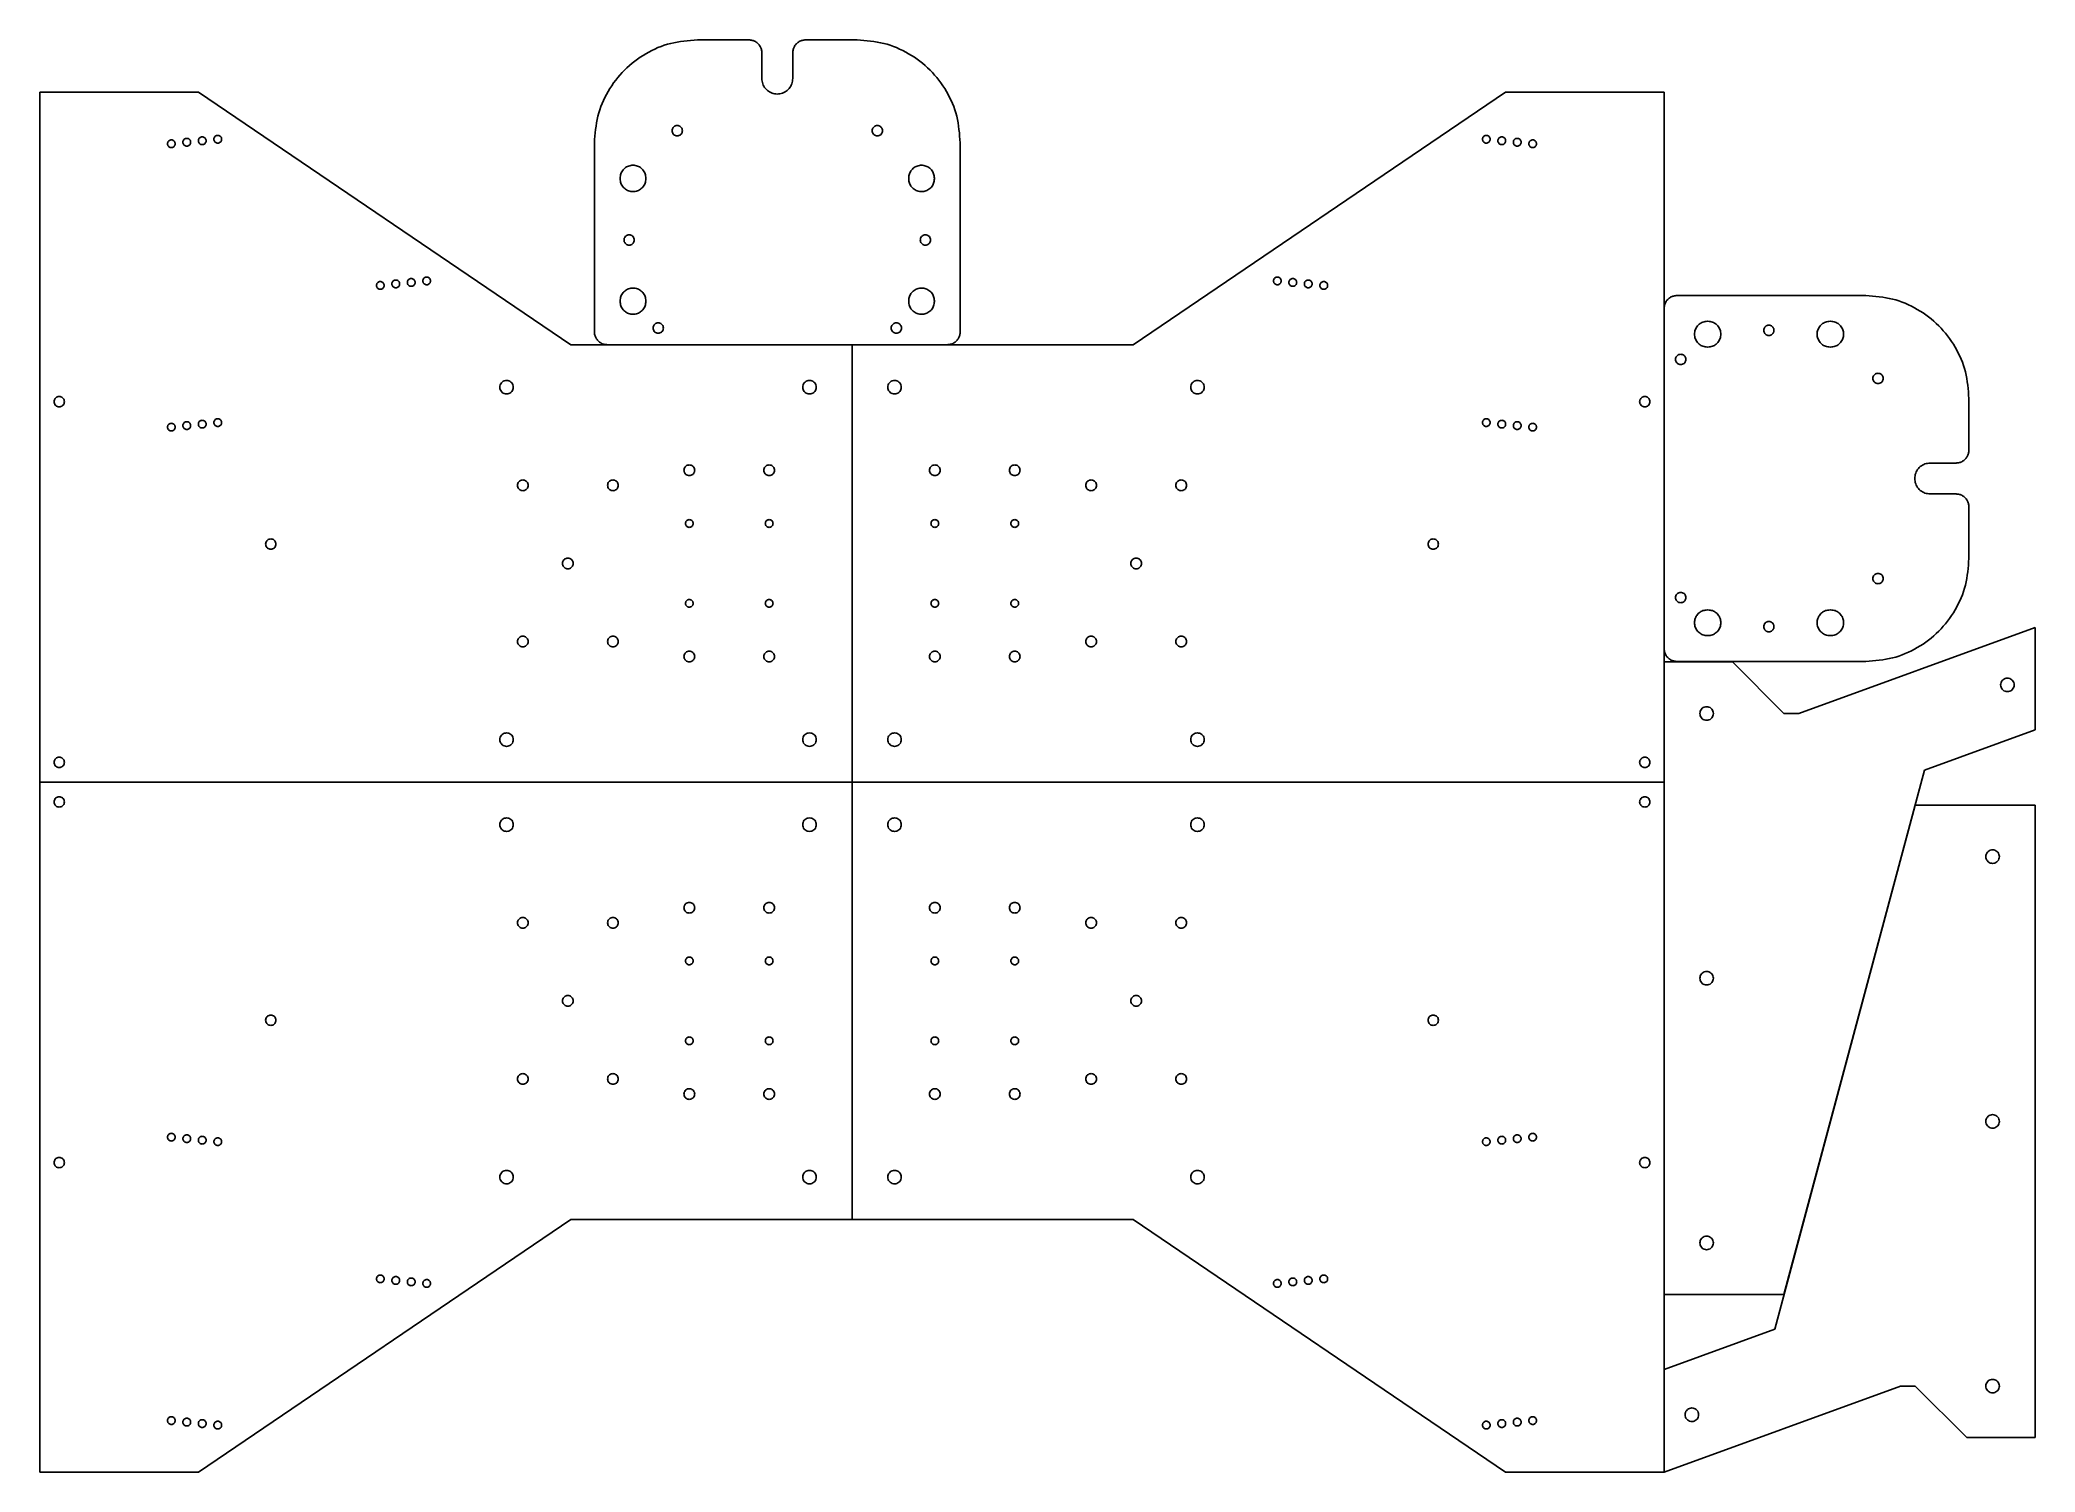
# Model space of a CAD drawing. Extents: x 0 to 774, y 0 to 556.
import ezdxf

# ---------------------------------------------------------------- set-up
doc = ezdxf.new("R2010")
doc.units = 0
doc.layers.add('Layer_1', color=7, linetype='CONTINUOUS')

msp = doc.modelspace()

# ---------------------------------------------------------------- linework, layer by layer
at = {"layer": 'Layer_1', "color": 7}
for p, q in [((255.225883, 555.899996), (275.225883, 555.899996)), ((280.225883, 540.899995), (280.225883, 550.899995)), ((292.225883, 550.899995), (292.225883, 540.899995)), ((297.225883, 555.899996), (317.225883, 555.899996)), ((0, 267.800002), (0, 535.600003)), ((0, 535.600003), (61.617013, 535.600003)), ((61.617013, 535.600003), (206.14211, 437.600001)), ((568.847094, 535.6), (424.321997, 437.599998)), ((630.464108, 535.6), (568.847094, 535.6)), ((630.464108, 267.799999), (630.464108, 535.6)), ((245.379446, 520.643444), (245.379446, 520.643444)), ((323.07232, 520.643444), (323.07232, 520.643444)), ((51.021008, 517.1), (51.021008, 517.1)), ((57.017553, 517.683627), (57.017553, 517.683627)), ((63.019291, 518.266814), (63.019291, 518.266814)), ((69.021029, 518.850001), (69.021029, 518.850001)), ((215.225884, 442.599997), (215.225884, 515.899997)), ((357.225882, 515.899997), (357.225882, 442.599997)), ((561.443079, 518.849998), (561.443079, 518.849998)), ((567.444817, 518.266811), (567.444817, 518.266811)), ((573.446554, 517.683624), (573.446554, 517.683624)), ((579.443099, 517.099997), (579.443099, 517.099997)), ((225.225884, 501.994995), (225.225884, 502.244996)), ((235.225884, 502.244996), (235.225884, 501.994995)), ((337.225883, 501.994995), (337.225883, 502.244996)), ((347.225882, 502.244996), (347.225882, 501.994995)), ((226.725884, 478.249997), (226.725884, 478.249997)), ((341.725882, 478.249997), (341.725882, 478.249997)), ((132.132042, 462.1), (132.132042, 462.1)), ((138.128587, 462.683627), (138.128587, 462.683627)), ((144.130324, 463.266814), (144.130324, 463.266814)), ((150.132062, 463.850001), (150.132062, 463.850001)), ((480.332045, 463.849998), (480.332045, 463.849998)), ((486.333783, 463.266811), (486.333783, 463.266811)), ((492.335521, 462.683624), (492.335521, 462.683624)), ((498.332066, 462.099997), (498.332066, 462.099997)), ((225.225884, 454.39999), (225.225884, 454.600001)), ((235.225884, 454.600001), (235.225884, 454.39999)), ((337.225883, 454.39999), (337.225883, 454.600001)), ((347.225882, 454.600001), (347.225882, 454.39999)), ((630.464096, 319.665648), (630.464096, 451.665649)), ((635.464086, 456.665647), (708.764086, 456.665647)), ((238.004113, 444.047684), (238.004113, 444.047684)), ((330.447653, 444.047684), (330.447653, 444.047684)), ((647.26408, 446.665648), (647.46409, 446.665648)), ((671.114087, 445.165648), (671.114087, 445.165648)), ((694.859085, 446.665648), (695.109086, 446.665648)), ((206.14211, 437.600001), (315.232054, 437.600001)), ((352.225884, 437.600007), (220.225882, 437.600007)), ((315.232054, 437.600001), (315.232054, 267.800002)), ((424.321997, 437.599998), (315.232054, 437.599998)), ((315.232054, 437.599998), (315.232054, 267.799999)), ((636.911773, 433.887418), (636.911773, 433.887418)), ((647.46409, 436.665648), (647.26408, 436.665648)), ((695.109086, 436.665648), (694.859085, 436.665648)), ((713.507534, 426.512085), (713.507534, 426.512085)), ((181.132057, 423.725003), (181.132057, 423.725003)), ((298.732053, 423.725003), (298.732053, 423.725003)), ((331.732055, 423.725), (331.732055, 423.725)), ((449.332051, 423.725), (449.332051, 423.725)), ((7.499999, 417.475002), (7.499999, 417.475002)), ((622.964108, 417.475), (622.964108, 417.475)), ((748.764085, 416.665648), (748.764085, 396.665648)), ((51.021008, 407.100003), (51.021008, 407.100003)), ((57.017553, 407.683627), (57.017553, 407.683627)), ((63.019291, 408.266814), (63.019291, 408.266814)), ((69.021029, 408.850001), (69.021029, 408.850001)), ((561.443079, 408.849998), (561.443079, 408.849998)), ((567.444817, 408.266811), (567.444817, 408.266811)), ((573.446554, 407.683624), (573.446554, 407.683624)), ((579.443099, 407.1), (579.443099, 407.1)), ((252.082052, 390.925001), (252.082052, 390.925001)), ((283.082052, 390.925001), (283.082052, 390.925001)), ((347.382056, 390.924998), (347.382056, 390.924998)), ((378.382056, 390.924998), (378.382056, 390.924998)), ((733.764084, 391.665648), (743.764084, 391.665648)), ((187.432047, 385.08589), (187.432047, 385.08589)), ((222.432053, 385.08589), (222.432053, 385.08589)), ((408.032054, 385.085888), (408.032054, 385.085888)), ((443.032061, 385.085888), (443.032061, 385.085888)), ((743.764084, 379.665648), (733.764084, 379.665648)), ((748.764085, 374.665648), (748.764085, 354.665648)), ((252.082052, 369.700001), (252.082052, 369.700001)), ((283.082052, 369.700001), (283.082052, 369.700001)), ((347.382056, 369.699999), (347.382056, 369.699999)), ((378.382056, 369.699999), (378.382056, 369.699999)), ((89.632056, 362.200001), (89.632056, 362.200001)), ((540.832051, 362.199999), (540.832051, 362.199999)), ((204.932054, 354.775001), (204.932054, 354.775001)), ((425.532053, 354.774999), (425.532053, 354.774999)), ((713.507534, 348.819212), (713.507534, 348.819212)), ((636.911773, 341.443879), (636.911773, 341.443879)), ((252.082052, 338.700002), (252.082052, 338.700002)), ((283.082052, 338.700002), (283.082052, 338.700002)), ((347.382056, 338.699999), (347.382056, 338.699999)), ((378.382056, 338.699999), (378.382056, 338.699999)), ((647.26408, 334.665649), (647.46409, 334.665649)), ((694.859085, 334.665649), (695.109086, 334.665649)), ((671.114087, 330.165649), (671.114087, 330.165649)), ((682.754939, 294.446611), (774.4641, 327.826019)), ((774.4641, 327.826019), (774.4641, 288.046613)), ((187.432047, 324.464111), (187.432047, 324.464111)), ((222.432053, 324.464111), (222.432053, 324.464111)), ((252.082052, 318.625001), (252.082052, 318.625001)), ((283.082052, 318.625001), (283.082052, 318.625001)), ((347.382056, 318.624998), (347.382056, 318.624998)), ((378.382056, 318.624998), (378.382056, 318.624998)), ((408.032054, 324.464108), (408.032054, 324.464108)), ((443.032061, 324.464108), (443.032061, 324.464108)), ((647.46409, 324.665649), (647.26408, 324.665649)), ((695.109086, 324.665649), (694.859085, 324.665649)), ((630.4641, 314.446614), (656.964101, 314.446614)), ((630.4641, 314.446614), (630.4641, 68.946613)), ((708.764086, 314.665649), (635.464086, 314.665649)), ((656.964101, 314.446614), (676.9641, 294.446611)), ((761.073307, 305.546612), (761.073306, 305.546612)), ((644.339101, 294.446611), (644.339101, 294.446611)), ((676.9641, 294.446611), (682.754939, 294.446611)), ((181.132057, 286.925003), (181.132057, 286.925003)), ((298.732053, 286.925003), (298.732053, 286.925003)), ((331.732055, 286.925), (331.732055, 286.925)), ((449.332051, 286.925), (449.332051, 286.925)), ((731.479691, 272.401568), (774.4641, 288.046613)), ((7.499999, 277.475), (7.499999, 277.475)), ((622.964108, 277.474997), (622.964108, 277.474997)), ((676.9641, 68.946613), (731.479691, 272.401568)), ((0, 267.800002), (0, 0.000001)), ((315.232054, 267.800002), (0, 267.800002)), ((315.232054, 267.800002), (0, 267.800002)), ((315.232054, 98.000003), (315.232054, 267.800002)), ((315.232054, 98.000003), (315.232054, 267.800002)), ((315.232054, 267.800002), (630.464108, 267.800002)), ((315.232054, 267.799999), (630.464108, 267.799999)), ((630.464108, 267.800002), (630.464108, 0.000001)), ((7.499999, 258.125004), (7.499999, 258.125004)), ((622.964108, 258.125004), (622.964108, 258.125004)), ((727.964099, 258.879393), (673.448508, 55.424438)), ((774.464099, 258.879393), (727.964099, 258.879393)), ((774.464099, 13.379392), (774.464099, 258.879393)), ((181.132057, 248.675001), (181.132057, 248.675001)), ((298.732053, 248.675001), (298.732053, 248.675001)), ((331.732055, 248.675001), (331.732055, 248.675001)), ((449.332051, 248.675001), (449.332051, 248.675001)), ((760.589098, 238.879393), (760.589098, 238.879393)), ((252.082052, 216.975003), (252.082052, 216.975003)), ((283.082052, 216.975003), (283.082052, 216.975003)), ((347.382056, 216.975003), (347.382056, 216.975003)), ((378.382056, 216.975003), (378.382056, 216.975003)), ((187.432047, 211.135893), (187.432047, 211.135893)), ((222.432053, 211.135893), (222.432053, 211.135893)), ((408.032054, 211.135893), (408.032054, 211.135893)), ((443.032061, 211.135893), (443.032061, 211.135893)), ((252.082052, 196.900002), (252.082052, 196.900002)), ((283.082052, 196.900002), (283.082052, 196.900002)), ((347.382056, 196.900002), (347.382056, 196.900002)), ((378.382056, 196.900002), (378.382056, 196.900002)), ((644.339101, 191.696612), (644.339101, 191.696612)), ((204.932054, 180.825002), (204.932054, 180.825002)), ((425.532053, 180.825002), (425.532053, 180.825002)), ((89.632056, 173.400003), (89.632056, 173.400003)), ((540.832051, 173.400003), (540.832051, 173.400003)), ((252.082052, 165.900003), (252.082052, 165.900003)), ((283.082052, 165.900003), (283.082052, 165.900003)), ((347.382056, 165.900003), (347.382056, 165.900003)), ((378.382056, 165.900003), (378.382056, 165.900003)), ((187.432047, 150.514113), (187.432047, 150.514113)), ((222.432053, 150.514113), (222.432053, 150.514113)), ((408.032054, 150.514113), (408.032054, 150.514113)), ((443.032061, 150.514113), (443.032061, 150.514113)), ((252.082052, 144.675003), (252.082052, 144.675003)), ((283.082052, 144.675003), (283.082052, 144.675003)), ((347.382056, 144.675003), (347.382056, 144.675003)), ((378.382056, 144.675003), (378.382056, 144.675003)), ((760.589098, 136.129394), (760.589098, 136.129394)), ((51.021008, 128.500001), (51.021008, 128.500001)), ((57.017553, 127.916377), (57.017553, 127.916377)), ((63.019291, 127.33319), (63.019291, 127.33319)), ((69.021029, 126.750003), (69.021029, 126.750003)), ((561.443079, 126.750003), (561.443079, 126.750003)), ((567.444817, 127.33319), (567.444817, 127.33319)), ((573.446554, 127.916377), (573.446554, 127.916377)), ((579.443099, 128.500001), (579.443099, 128.500001)), ((7.499999, 118.125001), (7.499999, 118.125001)), ((622.964108, 118.125001), (622.964108, 118.125001)), ((181.132057, 111.875001), (181.132057, 111.875001)), ((298.732053, 111.875001), (298.732053, 111.875001)), ((331.732055, 111.875001), (331.732055, 111.875001)), ((449.332051, 111.875001), (449.332051, 111.875001)), ((61.617013, 0.000001), (206.14211, 98.000003)), ((206.14211, 98.000003), (315.232054, 98.000003)), ((424.321997, 98.000003), (315.232054, 98.000003)), ((568.847094, 0.000001), (424.321997, 98.000003)), ((644.339101, 88.946613), (644.339101, 88.946613)), ((132.132042, 73.500004), (132.132042, 73.500004)), ((138.128587, 72.916377), (138.128587, 72.916377)), ((144.130324, 72.33319), (144.130324, 72.33319)), ((150.132062, 71.750003), (150.132062, 71.750003)), ((480.332045, 71.750003), (480.332045, 71.750003)), ((486.333783, 72.33319), (486.333783, 72.33319)), ((492.335521, 72.916377), (492.335521, 72.916377)), ((498.332066, 73.500004), (498.332066, 73.500004)), ((630.4641, 68.946613), (676.9641, 68.946613)), ((673.448508, 55.424438), (630.464099, 39.779393)), ((630.464099, -0.000013), (630.464099, 39.779393)), ((722.17326, 33.379394), (630.464099, -0.000013)), ((727.964099, 33.379394), (722.17326, 33.379394)), ((747.964098, 13.379392), (727.964099, 33.379394)), ((760.589098, 33.379394), (760.589098, 33.379394)), ((51.021008, 18.500004), (51.021008, 18.500004)), ((57.017553, 17.916377), (57.017553, 17.916377)), ((63.019291, 17.33319), (63.019291, 17.33319)), ((69.021029, 16.750003), (69.021029, 16.750003)), ((561.443079, 16.750003), (561.443079, 16.750003)), ((567.444817, 17.33319), (567.444817, 17.33319)), ((573.446554, 17.916377), (573.446554, 17.916377)), ((579.443099, 18.500004), (579.443099, 18.500004)), ((643.854892, 22.279394), (643.854893, 22.279394)), ((774.464099, 13.379392), (747.964098, 13.379392)), ((0, 0.000001), (61.617013, 0.000001)), ((630.464108, 0.000001), (568.847094, 0.000001))]:
    msp.add_line(p, q, dxfattribs=at)
for points, knots in [([(215.225884, 515.899997), (215.492534, 519.400526), (216.023626, 526.372617), (220.220633, 536.126263), (226.605967, 544.519911), (234.999615, 550.905246), (244.753262, 555.102253), (251.725353, 555.633346), (255.225883, 555.899996)], [0, 0, 0, 0, 10.470995, 20.855338, 31.326332, 41.797328, 52.181672, 62.652668, 62.652668, 62.652668, 62.652668]), ([(275.225883, 555.899996), (275.663449, 555.866665), (276.534961, 555.800278), (277.754166, 555.275652), (278.803373, 554.477486), (279.601539, 553.428279), (280.126165, 552.209073), (280.192552, 551.337561), (280.225883, 550.899995)], [0, 0, 0, 0, 1.308874, 2.606917, 3.915791, 5.224667, 6.52271, 7.831585, 7.831585, 7.831585, 7.831585]), ([(292.225883, 550.899995), (292.259214, 551.337561), (292.325601, 552.209073), (292.850227, 553.428279), (293.648393, 554.477486), (294.6976, 555.275652), (295.916806, 555.800278), (296.788317, 555.866665), (297.225883, 555.899996)], [0, 0, 0, 0, 1.308875, 2.606918, 3.915794, 5.224668, 6.522711, 7.831585, 7.831585, 7.831585, 7.831585]), ([(317.225883, 555.899996), (320.726413, 555.633346), (327.698504, 555.102253), (337.452151, 550.905246), (345.845799, 544.519911), (352.231133, 536.126263), (356.42814, 526.372617), (356.959233, 519.400526), (357.225882, 515.899997)], [0, 0, 0, 0, 10.470995, 20.855339, 31.326336, 41.797329, 52.181673, 62.652668, 62.652668, 62.652668, 62.652668]), ([(292.225883, 540.899995), (292.154197, 540.198507), (292.011849, 538.805571), (290.907434, 536.964784), (289.290463, 535.596208), (287.287861, 534.870362), (285.163905, 534.870362), (283.161303, 535.596208), (281.544332, 536.964784), (280.439917, 538.805571), (280.29757, 540.198507), (280.225883, 540.899995)], [0, 0, 0, 0, 2.093785, 4.157604, 6.251388, 8.345172, 10.408992, 12.502776, 14.596561, 16.66038, 18.754164, 18.754164, 18.754164, 18.754164]), ([(245.379446, 520.643444), (245.403342, 520.877273), (245.450792, 521.341585), (245.818925, 521.95518), (246.357935, 522.411371), (247.025397, 522.65332), (247.733649, 522.65332), (248.400175, 522.411371), (248.942918, 521.95518), (249.297183, 521.341585), (249.420875, 520.643443), (249.297183, 519.945302), (248.942918, 519.331706), (248.400175, 518.875515), (247.733649, 518.633565), (247.025397, 518.633565), (246.357935, 518.875515), (245.818925, 519.331706), (245.450792, 519.945302), (245.403342, 520.409614), (245.379446, 520.643444)], [0, 0, 0, 0, 0.697927, 1.385867, 2.083795, 2.781722, 3.469662, 4.16759, 4.865518, 5.553457, 6.251385, 6.949314, 7.637254, 8.335182, 9.03311, 9.72105, 10.418977, 11.116906, 11.804846, 12.502775, 12.502775, 12.502775, 12.502775]), ([(323.07232, 520.643444), (323.096216, 520.877273), (323.143665, 521.341585), (323.511799, 521.95518), (324.050809, 522.411371), (324.718271, 522.65332), (325.426523, 522.65332), (326.093049, 522.411371), (326.635792, 521.95518), (326.990057, 521.341585), (327.113748, 520.643443), (326.990057, 519.945302), (326.635792, 519.331706), (326.093049, 518.875515), (325.426523, 518.633565), (324.718271, 518.633565), (324.050809, 518.875515), (323.511799, 519.331706), (323.143665, 519.945302), (323.096216, 520.409614), (323.07232, 520.643444)], [0, 0, 0, 0, 0.697927, 1.385867, 2.083795, 2.781722, 3.469662, 4.16759, 4.865518, 5.553457, 6.251385, 6.949314, 7.637254, 8.335182, 9.03311, 9.72105, 10.418977, 11.116906, 11.804846, 12.502775, 12.502775, 12.502775, 12.502775]), ([(51.021008, 517.1), (51.196437, 517.082144), (51.544783, 517.046689), (52.005194, 516.770643), (52.347503, 516.366331), (52.529083, 515.865617), (52.529083, 515.334272), (52.347503, 514.834256), (52.005194, 514.427155), (51.544783, 514.161472), (51.021011, 514.069043), (50.497238, 514.161471), (50.036836, 514.427162), (49.694507, 514.834247), (49.512957, 515.334277), (49.512957, 515.865612), (49.694507, 516.36634), (50.036836, 516.770636), (50.497238, 517.04669), (50.845581, 517.082145), (51.021008, 517.1)], [0, 0, 0, 0, 0.523592, 1.039686, 1.563272, 2.086867, 2.60296, 3.126554, 3.650141, 4.166235, 4.689828, 5.213413, 5.729502, 6.253097, 6.776685, 7.292778, 7.816366, 8.339961, 8.85605, 9.379635, 9.379635, 9.379635, 9.379635]), ([(57.017553, 517.683627), (57.192982, 517.665771), (57.541328, 517.630314), (58.001738, 517.354268), (58.344052, 516.94996), (58.525605, 516.449237), (58.525604, 515.917901), (58.344052, 515.417876), (58.001737, 515.01078), (57.541328, 514.745096), (57.017553, 514.652671), (56.493779, 514.745097), (56.033367, 515.010779), (55.691058, 515.417881), (55.509479, 515.917896), (55.509479, 516.449242), (55.691059, 516.949955), (56.033367, 517.354269), (56.493779, 517.630314), (56.842124, 517.665771), (57.017553, 517.683627)], [0, 0, 0, 0, 0.523592, 1.039686, 1.563274, 2.086862, 2.602955, 3.126543, 3.650129, 4.166224, 4.689815, 5.213407, 5.729501, 6.253088, 6.776682, 7.292775, 7.81637, 8.339957, 8.856051, 9.379643, 9.379643, 9.379643, 9.379643]), ([(63.019291, 518.266814), (63.19466, 518.248892), (63.54289, 518.213303), (64.003082, 517.9372), (64.345243, 517.532954), (64.526696, 517.032349), (64.526696, 516.501164), (64.345243, 516.001261), (64.003082, 515.594214), (63.54289, 515.328513), (63.019285, 515.235743), (62.495679, 515.32851), (62.03548, 515.594208), (61.693341, 516.001268), (61.511885, 516.501163), (61.511885, 517.03235), (61.693341, 517.532947), (62.03548, 517.937206), (62.495679, 518.213306), (62.843916, 518.248892), (63.019291, 518.266814)], [0, 0, 0, 0, 0.523436, 1.039391, 1.562845, 2.086289, 2.602244, 3.125689, 3.649144, 4.165098, 4.688534, 5.211988, 5.727943, 6.251386, 6.77483, 7.290785, 7.81423, 8.337672, 8.853627, 9.377081, 9.377081, 9.377081, 9.377081]), ([(69.021029, 518.850001), (69.196456, 518.832145), (69.544798, 518.796689), (70.005201, 518.520637), (70.34753, 518.116341), (70.52908, 517.615612), (70.529079, 517.084277), (70.34753, 516.584246), (70.0052, 516.17716), (69.544798, 515.911471), (69.021026, 515.819044), (68.497255, 515.911472), (68.036843, 516.177153), (67.694533, 516.584255), (67.512955, 517.084271), (67.512954, 517.615618), (67.694534, 518.116332), (68.036843, 518.520643), (68.497255, 518.796688), (68.8456, 518.832145), (69.021029, 518.850001)], [0, 0, 0, 0, 0.523586, 1.039674, 1.563268, 2.086856, 2.60295, 3.12654, 3.650134, 4.166223, 4.689808, 5.2134, 5.729494, 6.25308, 6.776676, 7.29277, 7.816365, 8.339951, 8.856045, 9.379637, 9.379637, 9.379637, 9.379637]), ([(561.443079, 518.849998), (561.267652, 518.832142), (560.919309, 518.796686), (560.458907, 518.520634), (560.116578, 518.116338), (559.935028, 517.615609), (559.935028, 517.084274), (560.116577, 516.584243), (560.458907, 516.177157), (560.919309, 515.911468), (561.443081, 515.819041), (561.966853, 515.911469), (562.427265, 516.177151), (562.769574, 516.584252), (562.951153, 517.084268), (562.951153, 517.615615), (562.769574, 518.116329), (562.427265, 518.520641), (561.966853, 518.796685), (561.618508, 518.832142), (561.443079, 518.849998)], [0, 0, 0, 0, 0.523586, 1.039674, 1.563268, 2.086856, 2.60295, 3.12654, 3.650134, 4.166223, 4.689808, 5.2134, 5.729494, 6.25308, 6.776676, 7.29277, 7.816365, 8.339951, 8.856045, 9.379637, 9.379637, 9.379637, 9.379637]), ([(567.444817, 518.266811), (567.269448, 518.248889), (566.921217, 518.2133), (566.461026, 517.937197), (566.118864, 517.532951), (565.937412, 517.032346), (565.937412, 516.501161), (566.118865, 516.001258), (566.461025, 515.594211), (566.921217, 515.32851), (567.444823, 515.235741), (567.968428, 515.328507), (568.428628, 515.594205), (568.770766, 516.001265), (568.952222, 516.50116), (568.952222, 517.032347), (568.770767, 517.532944), (568.428627, 517.937203), (567.968428, 518.213303), (567.620191, 518.248889), (567.444817, 518.266811)], [0, 0, 0, 0, 0.523436, 1.039391, 1.562845, 2.086289, 2.602244, 3.125689, 3.649144, 4.165098, 4.688534, 5.211988, 5.727943, 6.251386, 6.77483, 7.290785, 7.81423, 8.337672, 8.853627, 9.377081, 9.377081, 9.377081, 9.377081]), ([(573.446554, 517.683624), (573.271125, 517.665768), (572.92278, 517.630312), (572.46237, 517.354265), (572.120055, 516.949957), (571.938503, 516.449234), (571.938503, 515.917898), (572.120055, 515.417874), (572.46237, 515.010777), (572.92278, 514.745094), (573.446555, 514.652669), (573.970329, 514.745094), (574.43074, 515.010777), (574.773049, 515.417878), (574.954629, 515.917893), (574.954629, 516.449239), (574.773049, 516.949953), (574.430741, 517.354266), (573.970329, 517.630311), (573.621983, 517.665768), (573.446554, 517.683624)], [0, 0, 0, 0, 0.523592, 1.039686, 1.563274, 2.086862, 2.602955, 3.126543, 3.650129, 4.166224, 4.689815, 5.213407, 5.729501, 6.253088, 6.776682, 7.292775, 7.81637, 8.339957, 8.856051, 9.379643, 9.379643, 9.379643, 9.379643]), ([(579.443099, 517.099997), (579.26767, 517.082142), (578.919325, 517.046686), (578.458914, 516.77064), (578.116604, 516.366328), (577.935025, 515.865614), (577.935025, 515.334269), (578.116604, 514.834253), (578.458914, 514.427152), (578.919325, 514.161469), (579.443097, 514.06904), (579.966869, 514.161468), (580.427271, 514.427159), (580.7696, 514.834244), (580.95115, 515.334274), (580.95115, 515.865609), (580.7696, 516.366337), (580.427271, 516.770634), (579.966869, 517.046687), (579.618527, 517.082142), (579.443099, 517.099997)], [0, 0, 0, 0, 0.523592, 1.039686, 1.563272, 2.086867, 2.60296, 3.126554, 3.650141, 4.166235, 4.689828, 5.213413, 5.729502, 6.253097, 6.776685, 7.292778, 7.816366, 8.339961, 8.85605, 9.379635, 9.379635, 9.379635, 9.379635]), ([(225.225884, 502.244996), (225.285623, 502.829569), (225.404245, 503.99035), (226.324592, 505.524338), (227.672067, 506.664819), (229.340902, 507.269691), (231.110865, 507.269691), (232.7797, 506.664819), (234.127175, 505.524338), (235.047522, 503.99035), (235.166145, 502.829569), (235.225884, 502.244996)], [0, 0, 0, 0, 1.74482, 3.464669, 5.209491, 6.954311, 8.67416, 10.41898, 12.163801, 13.88365, 15.628471, 15.628471, 15.628471, 15.628471]), ([(337.225883, 502.244996), (337.285622, 502.829569), (337.404244, 503.99035), (338.324591, 505.524338), (339.672066, 506.664819), (341.340901, 507.269691), (343.110864, 507.269691), (344.779699, 506.664819), (346.127174, 505.524338), (347.047521, 503.99035), (347.166144, 502.829569), (347.225882, 502.244996)], [0, 0, 0, 0, 1.74482, 3.464669, 5.209491, 6.954311, 8.67416, 10.41898, 12.163801, 13.88365, 15.628471, 15.628471, 15.628471, 15.628471]), ([(235.225884, 501.994995), (235.166145, 501.410422), (235.047522, 500.249642), (234.127175, 498.715653), (232.7797, 497.575173), (231.110865, 496.970301), (229.340902, 496.970301), (227.672067, 497.575173), (226.324592, 498.715653), (225.404245, 500.249642), (225.285623, 501.410422), (225.225884, 501.994995)], [0, 0, 0, 0, 1.74482, 3.464669, 5.209491, 6.954311, 8.67416, 10.41898, 12.163801, 13.88365, 15.628471, 15.628471, 15.628471, 15.628471]), ([(347.225882, 501.994995), (347.166144, 501.410422), (347.047521, 500.249642), (346.127174, 498.715653), (344.779699, 497.575173), (343.110864, 496.970301), (341.340901, 496.970301), (339.672066, 497.575173), (338.324591, 498.715653), (337.404244, 500.249642), (337.285622, 501.410422), (337.225883, 501.994995)], [0, 0, 0, 0, 1.74482, 3.464669, 5.209491, 6.954311, 8.67416, 10.41898, 12.163801, 13.88365, 15.628471, 15.628471, 15.628471, 15.628471]), ([(226.725884, 478.249997), (226.74978, 478.483827), (226.79723, 478.94814), (227.165362, 479.561737), (227.704372, 480.017929), (228.371834, 480.259879), (229.080086, 480.259878), (229.746613, 480.01793), (230.289356, 479.561737), (230.64362, 478.94814), (230.767312, 478.249997), (230.64362, 477.551855), (230.289356, 476.938258), (229.746613, 476.482065), (229.080086, 476.240116), (228.371834, 476.240116), (227.704372, 476.482065), (227.165362, 476.938258), (226.79723, 477.551855), (226.74978, 478.016168), (226.725884, 478.249997)], [0, 0, 0, 0, 0.697929, 1.38587, 2.0838, 2.781727, 3.469666, 4.167595, 4.865524, 5.553465, 6.251394, 6.949323, 7.637265, 8.335194, 9.033123, 9.721062, 10.418989, 11.116918, 11.80486, 12.502789, 12.502789, 12.502789, 12.502789]), ([(341.725882, 478.249997), (341.749778, 478.483827), (341.797228, 478.94814), (342.165361, 479.561737), (342.704371, 480.01793), (343.371834, 480.259878), (344.080086, 480.259879), (344.746612, 480.017929), (345.289355, 479.561737), (345.643619, 478.94814), (345.767311, 478.249997), (345.643619, 477.551855), (345.289355, 476.938258), (344.746612, 476.482065), (344.080086, 476.240116), (343.371834, 476.240116), (342.704371, 476.482065), (342.165361, 476.938258), (341.797228, 477.551855), (341.749778, 478.016168), (341.725882, 478.249997)], [0, 0, 0, 0, 0.697929, 1.38587, 2.0838, 2.781728, 3.469668, 4.167595, 4.865524, 5.553465, 6.251394, 6.949323, 7.637265, 8.335194, 9.033121, 9.72106, 10.418989, 11.116918, 11.80486, 12.502789, 12.502789, 12.502789, 12.502789]), ([(132.132042, 462.1), (132.307471, 462.082144), (132.655816, 462.046689), (133.116228, 461.770643), (133.458537, 461.366331), (133.640116, 460.865617), (133.640116, 460.334272), (133.458537, 459.834256), (133.116227, 459.427155), (132.655816, 459.161472), (132.132044, 459.069043), (131.608272, 459.161471), (131.14787, 459.427162), (130.805541, 459.834247), (130.623991, 460.334277), (130.623991, 460.865612), (130.805541, 461.36634), (131.14787, 461.770636), (131.608272, 462.04669), (131.956615, 462.082145), (132.132042, 462.1)], [0, 0, 0, 0, 0.523592, 1.039686, 1.563272, 2.086867, 2.60296, 3.126554, 3.650141, 4.166235, 4.689828, 5.213413, 5.729502, 6.253097, 6.776685, 7.292778, 7.816366, 8.339961, 8.85605, 9.379635, 9.379635, 9.379635, 9.379635]), ([(138.128587, 462.683627), (138.304015, 462.665771), (138.652361, 462.630314), (139.112773, 462.354269), (139.455081, 461.949955), (139.636661, 461.449242), (139.636661, 460.917896), (139.455082, 460.41788), (139.112772, 460.010779), (138.652361, 459.745097), (138.128587, 459.652671), (137.604812, 459.745096), (137.144402, 460.01078), (136.802087, 460.417876), (136.620535, 460.917901), (136.620535, 461.449237), (136.802088, 461.94996), (137.144402, 462.354268), (137.604812, 462.630314), (137.953158, 462.665771), (138.128587, 462.683627)], [0, 0, 0, 0, 0.523592, 1.039686, 1.563274, 2.086868, 2.602961, 3.126556, 3.650142, 4.166236, 4.689828, 5.21342, 5.729514, 6.253101, 6.776688, 7.292782, 7.81637, 8.339957, 8.856051, 9.379643, 9.379643, 9.379643, 9.379643]), ([(144.130324, 463.266814), (144.305753, 463.248958), (144.654099, 463.213501), (145.114509, 462.937455), (145.456823, 462.533147), (145.638376, 462.032424), (145.638375, 461.501088), (145.456824, 461.001064), (145.114509, 460.593967), (144.654099, 460.328285), (144.130324, 460.235857), (143.60655, 460.328285), (143.146139, 460.593967), (142.803829, 461.001068), (142.62225, 461.501083), (142.62225, 462.032429), (142.80383, 462.533142), (143.146138, 462.937456), (143.60655, 463.213501), (143.954896, 463.248958), (144.130324, 463.266814)], [0, 0, 0, 0, 0.523592, 1.039686, 1.563274, 2.086861, 2.602954, 3.126543, 3.650129, 4.166223, 4.689815, 5.213407, 5.7295, 6.253087, 6.776682, 7.292775, 7.816368, 8.339956, 8.85605, 9.379642, 9.379642, 9.379642, 9.379642]), ([(150.132062, 463.850001), (150.307431, 463.832079), (150.655661, 463.796491), (151.115854, 463.520388), (151.458014, 463.116141), (151.639467, 462.615537), (151.639467, 462.084352), (151.458015, 461.584448), (151.115853, 461.177402), (150.655662, 460.9117), (150.132056, 460.81893), (149.608451, 460.911698), (149.148252, 461.177396), (148.806112, 461.584455), (148.624657, 462.084351), (148.624657, 462.615538), (148.806113, 463.116134), (149.148251, 463.520394), (149.608451, 463.796493), (149.956688, 463.832079), (150.132062, 463.850001)], [0, 0, 0, 0, 0.523436, 1.03939, 1.562845, 2.086289, 2.602244, 3.125689, 3.649143, 4.165098, 4.688534, 5.211988, 5.727943, 6.251385, 6.774831, 7.290785, 7.814229, 8.337672, 8.853627, 9.377081, 9.377081, 9.377081, 9.377081]), ([(225.225884, 454.600001), (225.285623, 455.184574), (225.404246, 456.345354), (226.324594, 457.879342), (227.672062, 459.019835), (229.340905, 459.624692), (231.110862, 459.624692), (232.779705, 459.019835), (234.127173, 457.879342), (235.047522, 456.345354), (235.166145, 455.184574), (235.225884, 454.600001)], [0, 0, 0, 0, 1.744819, 3.46467, 5.209496, 6.954313, 8.674162, 10.418979, 12.163805, 13.883656, 15.628475, 15.628475, 15.628475, 15.628475]), ([(337.225883, 454.600001), (337.285622, 455.184574), (337.404245, 456.345354), (338.324593, 457.879342), (339.672061, 459.019835), (341.340904, 459.624692), (343.110861, 459.624692), (344.779704, 459.019835), (346.127172, 457.879342), (347.047521, 456.345354), (347.166144, 455.184574), (347.225882, 454.600001)], [0, 0, 0, 0, 1.744819, 3.46467, 5.209496, 6.954313, 8.674162, 10.418979, 12.163805, 13.883656, 15.628475, 15.628475, 15.628475, 15.628475]), ([(480.332045, 463.849998), (480.156677, 463.832076), (479.808446, 463.796488), (479.348254, 463.520385), (479.006094, 463.116138), (478.82464, 462.615534), (478.824641, 462.084349), (479.006093, 461.584445), (479.348254, 461.177399), (479.808446, 460.911697), (480.332052, 460.818927), (480.855657, 460.911695), (481.315856, 461.177393), (481.657996, 461.584452), (481.83945, 462.084348), (481.839451, 462.615535), (481.657995, 463.116131), (481.315856, 463.520391), (480.855657, 463.79649), (480.50742, 463.832076), (480.332045, 463.849998)], [0, 0, 0, 0, 0.523436, 1.03939, 1.562845, 2.086289, 2.602244, 3.125689, 3.649143, 4.165098, 4.688534, 5.211988, 5.727943, 6.251385, 6.774831, 7.290785, 7.814229, 8.337672, 8.853627, 9.377081, 9.377081, 9.377081, 9.377081]), ([(486.333783, 463.266811), (486.158354, 463.248955), (485.810008, 463.213498), (485.349598, 462.937452), (485.007284, 462.533144), (484.825732, 462.032421), (484.825732, 461.501085), (485.007283, 461.001061), (485.349599, 460.593964), (485.810008, 460.328282), (486.333783, 460.235854), (486.857557, 460.328282), (487.317969, 460.593964), (487.660278, 461.001065), (487.841857, 461.50108), (487.841858, 462.032426), (487.660277, 462.53314), (487.317969, 462.937453), (486.857557, 463.213498), (486.509212, 463.248955), (486.333783, 463.266811)], [0, 0, 0, 0, 0.523592, 1.039686, 1.563274, 2.086861, 2.602954, 3.126543, 3.650129, 4.166223, 4.689815, 5.213407, 5.7295, 6.253087, 6.776682, 7.292775, 7.816368, 8.339956, 8.85605, 9.379642, 9.379642, 9.379642, 9.379642]), ([(492.335521, 462.683624), (492.160092, 462.665768), (491.811747, 462.630311), (491.351335, 462.354266), (491.009026, 461.949953), (490.827446, 461.449239), (490.827446, 460.917893), (491.009026, 460.417878), (491.351335, 460.010777), (491.811746, 459.745094), (492.335521, 459.652668), (492.859296, 459.745094), (493.319705, 460.010777), (493.66202, 460.417873), (493.843572, 460.917898), (493.843572, 461.449234), (493.66202, 461.949957), (493.319706, 462.354265), (492.859296, 462.630311), (492.51095, 462.665768), (492.335521, 462.683624)], [0, 0, 0, 0, 0.523592, 1.039686, 1.563274, 2.086868, 2.602961, 3.126556, 3.650142, 4.166236, 4.689828, 5.21342, 5.729514, 6.253101, 6.776688, 7.292782, 7.81637, 8.339957, 8.856051, 9.379643, 9.379643, 9.379643, 9.379643]), ([(498.332066, 462.099997), (498.156637, 462.082142), (497.808291, 462.046686), (497.34788, 461.77064), (497.005571, 461.366328), (496.823991, 460.865614), (496.823991, 460.334269), (497.005571, 459.834253), (497.34788, 459.427152), (497.808291, 459.161469), (498.332063, 459.06904), (498.855836, 459.161468), (499.316237, 459.427159), (499.658567, 459.834244), (499.840117, 460.334274), (499.840117, 460.865609), (499.658567, 461.366337), (499.316238, 461.770634), (498.855836, 462.046687), (498.507493, 462.082142), (498.332066, 462.099997)], [0, 0, 0, 0, 0.523592, 1.039686, 1.563272, 2.086867, 2.60296, 3.126554, 3.650141, 4.166235, 4.689828, 5.213413, 5.729502, 6.253097, 6.776685, 7.292778, 7.816366, 8.339961, 8.85605, 9.379635, 9.379635, 9.379635, 9.379635]), ([(235.225884, 454.39999), (235.166145, 453.815418), (235.047522, 452.65464), (234.127178, 451.120654), (232.779694, 449.980191), (231.110868, 449.375303), (229.340899, 449.375303), (227.672074, 449.980191), (226.32459, 451.120654), (225.404245, 452.65464), (225.285623, 453.815418), (225.225884, 454.39999)], [0, 0, 0, 0, 1.744818, 3.464662, 5.209476, 6.954299, 8.674149, 10.418971, 12.163785, 13.88363, 15.628448, 15.628448, 15.628448, 15.628448]), ([(347.225882, 454.39999), (347.166144, 453.815418), (347.047521, 452.65464), (346.127177, 451.120654), (344.779693, 449.980191), (343.110867, 449.375303), (341.340898, 449.375303), (339.672072, 449.980191), (338.324589, 451.120654), (337.404244, 452.65464), (337.285622, 453.815418), (337.225883, 454.39999)], [0, 0, 0, 0, 1.744818, 3.464662, 5.209476, 6.954299, 8.674149, 10.418971, 12.163785, 13.88363, 15.628448, 15.628448, 15.628448, 15.628448]), ([(630.464096, 451.665649), (630.497426, 452.103215), (630.563811, 452.974725), (631.088428, 454.193932), (631.886592, 455.24314), (632.935801, 456.041305), (634.155009, 456.565929), (635.02652, 456.632316), (635.464086, 456.665647)], [0, 0, 0, 0, 1.308874, 2.606913, 3.915786, 5.224663, 6.522708, 7.831582, 7.831582, 7.831582, 7.831582]), ([(708.764086, 456.665647), (712.264616, 456.398998), (719.236707, 455.867905), (728.990353, 451.670898), (737.384001, 445.285564), (743.769335, 436.891916), (747.966343, 427.138269), (748.497436, 420.166178), (748.764085, 416.665648)], [0, 0, 0, 0, 10.470995, 20.855338, 31.326332, 41.797328, 52.181672, 62.652668, 62.652668, 62.652668, 62.652668]), ([(220.225882, 437.600007), (219.788317, 437.633337), (218.916807, 437.699721), (217.697599, 438.224338), (216.648392, 439.022503), (215.850226, 440.071711), (215.325602, 441.290919), (215.259215, 442.162431), (215.225884, 442.599997)], [0, 0, 0, 0, 1.308874, 2.606913, 3.915786, 5.224663, 6.522708, 7.831582, 7.831582, 7.831582, 7.831582]), ([(238.004113, 444.047684), (238.028009, 444.281513), (238.075459, 444.745826), (238.443592, 445.359423), (238.982602, 445.815616), (239.650065, 446.057565), (240.358316, 446.057565), (241.024843, 445.815616), (241.567586, 445.359423), (241.92185, 444.745826), (242.045542, 444.047684), (241.92185, 443.349542), (241.567586, 442.735944), (241.024843, 442.279752), (240.358316, 442.037802), (239.650065, 442.037803), (238.982602, 442.279751), (238.443592, 442.735944), (238.075459, 443.349542), (238.028009, 443.813854), (238.004113, 444.047684)], [0, 0, 0, 0, 0.697929, 1.38587, 2.0838, 2.781728, 3.469668, 4.167595, 4.865524, 5.553465, 6.251394, 6.949323, 7.637265, 8.335194, 9.033121, 9.72106, 10.418989, 11.116918, 11.80486, 12.502789, 12.502789, 12.502789, 12.502789]), ([(330.447653, 444.047684), (330.471549, 444.281513), (330.518999, 444.745826), (330.887132, 445.359423), (331.426142, 445.815616), (332.093603, 446.057565), (332.801855, 446.057565), (333.468382, 445.815616), (334.011125, 445.359423), (334.36539, 444.745826), (334.489082, 444.047684), (334.36539, 443.349542), (334.011125, 442.735944), (333.468382, 442.279751), (332.801854, 442.037802), (332.093602, 442.037803), (331.426139, 442.279751), (330.887131, 442.735945), (330.518999, 443.349542), (330.471549, 443.813854), (330.447653, 444.047684)], [0, 0, 0, 0, 0.697929, 1.38587, 2.0838, 2.781727, 3.469666, 4.167595, 4.865524, 5.553465, 6.251394, 6.949323, 7.637265, 8.335194, 9.033123, 9.721063, 10.418992, 11.116919, 11.804861, 12.502789, 12.502789, 12.502789, 12.502789]), ([(357.225882, 442.599997), (357.192551, 442.162431), (357.126164, 441.290919), (356.60154, 440.071711), (355.803374, 439.022503), (354.754167, 438.224338), (353.53496, 437.699721), (352.66345, 437.633337), (352.225884, 437.600007)], [0, 0, 0, 0, 1.308873, 2.606919, 3.915796, 5.224669, 6.522708, 7.831582, 7.831582, 7.831582, 7.831582]), ([(647.26408, 436.665648), (646.679507, 436.725387), (645.51873, 436.84401), (643.984743, 437.764354), (642.84428, 439.111838), (642.239392, 440.780663), (642.239392, 442.550632), (642.84428, 444.219458), (643.984743, 445.566942), (645.51873, 446.487286), (646.679507, 446.605909), (647.26408, 446.665648)], [0, 0, 0, 0, 1.744818, 3.464662, 5.209476, 6.954299, 8.674149, 10.418971, 12.163785, 13.88363, 15.628448, 15.628448, 15.628448, 15.628448]), ([(647.46409, 446.665648), (648.048663, 446.605909), (649.209444, 446.487286), (650.743432, 445.566938), (651.883925, 444.219469), (652.488782, 442.550626), (652.488782, 440.780669), (651.883925, 439.111826), (650.743432, 437.764358), (649.209444, 436.84401), (648.048663, 436.725387), (647.46409, 436.665648)], [0, 0, 0, 0, 1.744819, 3.46467, 5.209496, 6.954313, 8.674162, 10.418979, 12.163805, 13.883656, 15.628475, 15.628475, 15.628475, 15.628475]), ([(671.114087, 445.165648), (671.347916, 445.141752), (671.812229, 445.094302), (672.425826, 444.726169), (672.882019, 444.187159), (673.123968, 443.519698), (673.123968, 442.811446), (672.88202, 442.144918), (672.425826, 441.602175), (671.812229, 441.247911), (671.114087, 441.124219), (670.415945, 441.247911), (669.802348, 441.602175), (669.346154, 442.144918), (669.104206, 442.811446), (669.104205, 443.519698), (669.346155, 444.187159), (669.802347, 444.726169), (670.415945, 445.094302), (670.880257, 445.141752), (671.114087, 445.165648)], [0, 0, 0, 0, 0.697929, 1.38587, 2.0838, 2.781727, 3.469666, 4.167595, 4.865524, 5.553465, 6.251394, 6.949323, 7.637265, 8.335194, 9.033123, 9.721062, 10.418989, 11.116918, 11.80486, 12.502789, 12.502789, 12.502789, 12.502789]), ([(694.859085, 436.665648), (694.274512, 436.725387), (693.113732, 436.84401), (691.579743, 437.764356), (690.439262, 439.111831), (689.83439, 440.780666), (689.83439, 442.550629), (690.439262, 444.219464), (691.579743, 445.56694), (693.113732, 446.487286), (694.274512, 446.605909), (694.859085, 446.665648)], [0, 0, 0, 0, 1.74482, 3.464669, 5.209491, 6.954311, 8.67416, 10.41898, 12.163801, 13.88365, 15.628471, 15.628471, 15.628471, 15.628471]), ([(695.109086, 446.665648), (695.693659, 446.605909), (696.854439, 446.487286), (698.388428, 445.56694), (699.528909, 444.219464), (700.133781, 442.550629), (700.133781, 440.780666), (699.528909, 439.111831), (698.388428, 437.764356), (696.854439, 436.84401), (695.693659, 436.725387), (695.109086, 436.665648)], [0, 0, 0, 0, 1.74482, 3.464669, 5.209491, 6.954311, 8.67416, 10.41898, 12.163801, 13.88365, 15.628471, 15.628471, 15.628471, 15.628471]), ([(636.911773, 433.887418), (637.145603, 433.863523), (637.609916, 433.816073), (638.223513, 433.44794), (638.679706, 432.908929), (638.921654, 432.241467), (638.921655, 431.533215), (638.679705, 430.866688), (638.223513, 430.323946), (637.609916, 429.969682), (636.911773, 429.84599), (636.213631, 429.969682), (635.600034, 430.323946), (635.143841, 430.866688), (634.901892, 431.533215), (634.901892, 432.241467), (635.143841, 432.908929), (635.600034, 433.44794), (636.213631, 433.816073), (636.677944, 433.863523), (636.911773, 433.887418)], [0, 0, 0, 0, 0.697929, 1.38587, 2.0838, 2.781728, 3.469668, 4.167595, 4.865524, 5.553465, 6.251394, 6.949323, 7.637265, 8.335194, 9.033121, 9.72106, 10.418989, 11.116918, 11.80486, 12.502789, 12.502789, 12.502789, 12.502789]), ([(713.507534, 426.512085), (713.741363, 426.488189), (714.205674, 426.44074), (714.819269, 426.072606), (715.27546, 425.533596), (715.517409, 424.866135), (715.517409, 424.157883), (715.27546, 423.491356), (714.819269, 422.948613), (714.205674, 422.594348), (713.507533, 422.470657), (712.809391, 422.594348), (712.195795, 422.948613), (711.739604, 423.491356), (711.497655, 424.157883), (711.497655, 424.866135), (711.739604, 425.533596), (712.195795, 426.072606), (712.809391, 426.44074), (713.273704, 426.48819), (713.507534, 426.512085)], [0, 0, 0, 0, 0.697927, 1.385867, 2.083795, 2.781722, 3.469662, 4.16759, 4.865518, 5.553457, 6.251385, 6.949314, 7.637254, 8.335182, 9.03311, 9.72105, 10.418977, 11.116906, 11.804846, 12.502775, 12.502775, 12.502775, 12.502775]), ([(181.132057, 423.725003), (181.438958, 423.693639), (182.048368, 423.631361), (182.853713, 423.148189), (183.452444, 422.440728), (183.770007, 421.564692), (183.770007, 420.635109), (183.452445, 419.760299), (182.853712, 419.04794), (182.048368, 418.582971), (181.132056, 418.420626), (180.215742, 418.582972), (179.410394, 419.047943), (178.811638, 419.760292), (178.494079, 420.63511), (178.494079, 421.564691), (178.811639, 422.440735), (179.410394, 423.148186), (180.215742, 423.631361), (180.825155, 423.693639), (181.132057, 423.725003)], [0, 0, 0, 0, 0.916034, 1.818953, 2.734974, 3.651004, 4.553925, 5.469957, 6.385976, 7.288895, 8.204928, 9.120963, 10.023888, 10.93992, 11.855952, 12.758873, 13.674903, 14.590937, 15.493862, 16.409897, 16.409897, 16.409897, 16.409897]), ([(298.732053, 423.725003), (299.038954, 423.693639), (299.648363, 423.631361), (300.453707, 423.148185), (301.052459, 422.440734), (301.37002, 421.564691), (301.370019, 420.63511), (301.052461, 419.760293), (300.453707, 419.047944), (299.648363, 418.582972), (298.732053, 418.420626), (297.815743, 418.582972), (297.010399, 419.047944), (296.411645, 419.760293), (296.094087, 420.63511), (296.094086, 421.564691), (296.411646, 422.440734), (297.010398, 423.148185), (297.815742, 423.631361), (298.425152, 423.693639), (298.732053, 423.725003)], [0, 0, 0, 0, 0.91603, 1.818952, 2.734984, 3.651014, 4.553935, 5.469967, 6.385998, 7.288919, 8.204949, 9.12098, 10.023901, 10.939931, 11.855963, 12.758884, 13.674914, 14.590946, 15.493868, 16.409898, 16.409898, 16.409898, 16.409898]), ([(331.732055, 423.725), (331.425154, 423.693636), (330.815744, 423.631358), (330.0104, 423.148182), (329.411648, 422.440731), (329.094088, 421.564688), (329.094088, 420.635107), (329.411647, 419.76029), (330.010401, 419.047942), (330.815744, 418.582969), (331.732055, 418.420623), (332.648365, 418.582969), (333.453709, 419.047942), (334.052462, 419.76029), (334.370021, 420.635107), (334.370021, 421.564688), (334.052461, 422.440731), (333.453709, 423.148182), (332.648365, 423.631358), (332.038955, 423.693636), (331.732055, 423.725)], [0, 0, 0, 0, 0.91603, 1.818952, 2.734984, 3.651014, 4.553935, 5.469967, 6.385998, 7.288919, 8.204949, 9.12098, 10.023901, 10.939931, 11.855963, 12.758884, 13.674914, 14.590946, 15.493868, 16.409898, 16.409898, 16.409898, 16.409898]), ([(449.332051, 423.725), (449.025149, 423.693636), (448.41574, 423.631358), (447.610395, 423.148186), (447.011663, 422.440725), (446.6941, 421.564689), (446.694101, 420.635106), (447.011662, 419.760296), (447.610395, 419.047937), (448.41574, 418.582968), (449.332051, 418.420623), (450.248365, 418.582969), (451.053713, 419.047941), (451.65247, 419.760289), (451.970028, 420.635107), (451.970029, 421.564688), (451.652469, 422.440732), (451.053714, 423.148183), (450.248365, 423.631358), (449.638953, 423.693636), (449.332051, 423.725)], [0, 0, 0, 0, 0.916034, 1.818953, 2.734974, 3.651004, 4.553925, 5.469957, 6.385976, 7.288895, 8.204928, 9.120963, 10.023888, 10.93992, 11.855952, 12.758873, 13.674903, 14.590937, 15.493862, 16.409897, 16.409897, 16.409897, 16.409897]), ([(7.499999, 417.475002), (7.733829, 417.451106), (8.198142, 417.403656), (8.811738, 417.035522), (9.267932, 416.496513), (9.50988, 415.82905), (9.50988, 415.120798), (9.267932, 414.45427), (8.811738, 413.911529), (8.198141, 413.557266), (7.499999, 413.433574), (6.801857, 413.557266), (6.18826, 413.911529), (5.732066, 414.45427), (5.490118, 415.120798), (5.490118, 415.82905), (5.732066, 416.496513), (6.18826, 417.035522), (6.801857, 417.403656), (7.26617, 417.451106), (7.499999, 417.475002)], [0, 0, 0, 0, 0.697929, 1.385871, 2.083799, 2.781728, 3.469668, 4.167597, 4.865525, 5.553466, 6.251395, 6.949323, 7.637264, 8.335192, 9.033121, 9.721061, 10.41899, 11.116918, 11.80486, 12.502789, 12.502789, 12.502789, 12.502789]), ([(622.964108, 417.475), (622.730279, 417.451103), (622.265966, 417.403653), (621.65237, 417.035519), (621.196175, 416.49651), (620.954227, 415.829048), (620.954227, 415.120795), (621.196175, 414.454267), (621.65237, 413.911526), (622.265966, 413.557263), (622.964108, 413.433571), (623.66225, 413.557263), (624.275847, 413.911526), (624.732042, 414.454267), (624.97399, 415.120795), (624.97399, 415.829048), (624.732041, 416.49651), (624.275847, 417.035519), (623.662251, 417.403653), (623.197938, 417.451103), (622.964108, 417.475)], [0, 0, 0, 0, 0.697929, 1.385871, 2.083799, 2.781728, 3.469668, 4.167597, 4.865525, 5.553466, 6.251395, 6.949323, 7.637264, 8.335192, 9.033121, 9.721061, 10.41899, 11.116918, 11.80486, 12.502789, 12.502789, 12.502789, 12.502789]), ([(51.021008, 407.100003), (51.196383, 407.082081), (51.54462, 407.046494), (52.004819, 406.770393), (52.346958, 406.366133), (52.528414, 405.865537), (52.528413, 405.33435), (52.346959, 404.834454), (52.004819, 404.427395), (51.54462, 404.161697), (51.021014, 404.068929), (50.497409, 404.161699), (50.037217, 404.427401), (49.695056, 404.834447), (49.513604, 405.334351), (49.513603, 405.865536), (49.695057, 406.36614), (50.037217, 406.770388), (50.497409, 407.046492), (50.84564, 407.08208), (51.021008, 407.100003)], [0, 0, 0, 0, 0.523454, 1.03941, 1.562853, 2.086297, 2.602252, 3.125697, 3.649139, 4.165094, 4.688548, 5.211984, 5.727939, 6.251393, 6.774839, 7.290793, 7.814237, 8.337693, 8.853648, 9.377084, 9.377084, 9.377084, 9.377084]), ([(57.017553, 407.683627), (57.192982, 407.665771), (57.541328, 407.630314), (58.001738, 407.354268), (58.344052, 406.949959), (58.525605, 406.449237), (58.525604, 405.917901), (58.344052, 405.417876), (58.001737, 405.01078), (57.541328, 404.745096), (57.017553, 404.652671), (56.493779, 404.745097), (56.033367, 405.010779), (55.691058, 405.41788), (55.509479, 405.917896), (55.509479, 406.449241), (55.691059, 406.949955), (56.033367, 407.354269), (56.493779, 407.630314), (56.842124, 407.665771), (57.017553, 407.683627)], [0, 0, 0, 0, 0.523592, 1.039686, 1.563274, 2.086862, 2.602955, 3.126543, 3.650129, 4.166224, 4.689815, 5.213407, 5.729501, 6.253088, 6.776682, 7.292775, 7.81637, 8.339957, 8.856051, 9.379643, 9.379643, 9.379643, 9.379643]), ([(63.019291, 408.266814), (63.19472, 408.248958), (63.543066, 408.213501), (64.003476, 407.937455), (64.34579, 407.533146), (64.527342, 407.032424), (64.527342, 406.501088), (64.345791, 406.001063), (64.003475, 405.593967), (63.543066, 405.328283), (63.019291, 405.235858), (62.495516, 405.328283), (62.035105, 405.593966), (61.692796, 406.001067), (61.511217, 406.501083), (61.511216, 407.032429), (61.692797, 407.533142), (62.035105, 407.937456), (62.495517, 408.213501), (62.843862, 408.248958), (63.019291, 408.266814)], [0, 0, 0, 0, 0.523592, 1.039686, 1.563274, 2.086861, 2.602954, 3.126543, 3.650129, 4.166223, 4.689815, 5.213407, 5.729501, 6.253088, 6.776683, 7.292776, 7.816369, 8.339957, 8.856051, 9.379643, 9.379643, 9.379643, 9.379643]), ([(69.021029, 408.850001), (69.196456, 408.832145), (69.544799, 408.79669), (70.005201, 408.520637), (70.34753, 408.116341), (70.52908, 407.615612), (70.52908, 407.084278), (70.347529, 406.584248), (70.005201, 406.177161), (69.544799, 405.911471), (69.021026, 405.819044), (68.497254, 405.911472), (68.036842, 406.177154), (67.694534, 406.584257), (67.512954, 407.084272), (67.512954, 407.615618), (67.694534, 408.116332), (68.036843, 408.520644), (68.497254, 408.796689), (68.8456, 408.832145), (69.021029, 408.850001)], [0, 0, 0, 0, 0.523586, 1.039674, 1.563269, 2.086857, 2.60295, 3.126538, 3.650134, 4.166222, 4.689808, 5.2134, 5.729494, 6.253082, 6.776676, 7.29277, 7.816364, 8.339951, 8.856045, 9.379636, 9.379636, 9.379636, 9.379636]), ([(561.443079, 408.849998), (561.267652, 408.832143), (560.919309, 408.796688), (560.458907, 408.520634), (560.116578, 408.116338), (559.935028, 407.615609), (559.935028, 407.084275), (560.116578, 406.584245), (560.458906, 406.177158), (560.919309, 405.911468), (561.443081, 405.819041), (561.966853, 405.911469), (562.427265, 406.177151), (562.769573, 406.584254), (562.951153, 407.084269), (562.951153, 407.615615), (562.769574, 408.116329), (562.427265, 408.520641), (561.966853, 408.796687), (561.618508, 408.832142), (561.443079, 408.849998)], [0, 0, 0, 0, 0.523586, 1.039674, 1.563269, 2.086857, 2.60295, 3.126538, 3.650134, 4.166222, 4.689808, 5.2134, 5.729494, 6.253082, 6.776676, 7.29277, 7.816364, 8.339951, 8.856045, 9.379636, 9.379636, 9.379636, 9.379636]), ([(567.444817, 408.266811), (567.269388, 408.248955), (566.921042, 408.213498), (566.460632, 407.937452), (566.118318, 407.533144), (565.936765, 407.032421), (565.936766, 406.501085), (566.118317, 406.00106), (566.460632, 405.593964), (566.921042, 405.32828), (567.444817, 405.235855), (567.968591, 405.328281), (568.429002, 405.593963), (568.771312, 406.001065), (568.952891, 406.50108), (568.952891, 407.032426), (568.771311, 407.533139), (568.429003, 407.937453), (567.968591, 408.213498), (567.620245, 408.248955), (567.444817, 408.266811)], [0, 0, 0, 0, 0.523592, 1.039686, 1.563274, 2.086861, 2.602954, 3.126543, 3.650129, 4.166223, 4.689815, 5.213407, 5.729501, 6.253088, 6.776683, 7.292776, 7.816369, 8.339957, 8.856051, 9.379643, 9.379643, 9.379643, 9.379643]), ([(573.446554, 407.683624), (573.271125, 407.665768), (572.92278, 407.630311), (572.46237, 407.354265), (572.120055, 406.949957), (571.938503, 406.449234), (571.938503, 405.917898), (572.120055, 405.417873), (572.46237, 405.010777), (572.92278, 404.745094), (573.446555, 404.652668), (573.970329, 404.745094), (574.43074, 405.010777), (574.773049, 405.417878), (574.954629, 405.917893), (574.954629, 406.449239), (574.773049, 406.949953), (574.430741, 407.354266), (573.970329, 407.630311), (573.621983, 407.665768), (573.446554, 407.683624)], [0, 0, 0, 0, 0.523592, 1.039686, 1.563274, 2.086862, 2.602955, 3.126543, 3.650129, 4.166224, 4.689815, 5.213407, 5.729501, 6.253088, 6.776682, 7.292775, 7.81637, 8.339957, 8.856051, 9.379643, 9.379643, 9.379643, 9.379643]), ([(579.443099, 407.1), (579.267725, 407.082078), (578.919487, 407.046492), (578.459288, 406.770391), (578.11715, 406.36613), (577.935694, 405.865534), (577.935694, 405.334347), (578.117149, 404.834451), (578.459289, 404.427393), (578.919488, 404.161694), (579.443093, 404.068926), (579.966699, 404.161696), (580.42689, 404.427398), (580.769052, 404.834444), (580.950504, 405.334348), (580.950504, 405.865533), (580.769051, 406.366137), (580.426891, 406.770385), (579.966699, 407.046489), (579.618468, 407.082078), (579.443099, 407.1)], [0, 0, 0, 0, 0.523454, 1.03941, 1.562853, 2.086297, 2.602252, 3.125697, 3.649139, 4.165094, 4.688548, 5.211984, 5.727939, 6.251393, 6.774839, 7.290793, 7.814237, 8.337693, 8.853648, 9.377084, 9.377084, 9.377084, 9.377084]), ([(748.764085, 396.665648), (748.730754, 396.228082), (748.664367, 395.356571), (748.139741, 394.137365), (747.341576, 393.088158), (746.292369, 392.289992), (745.073162, 391.765366), (744.201651, 391.69898), (743.764084, 391.665648)], [0, 0, 0, 0, 1.308874, 2.606917, 3.915791, 5.224667, 6.52271, 7.831585, 7.831585, 7.831585, 7.831585]), ([(252.082052, 390.925001), (252.32465, 390.900209), (252.806374, 390.850979), (253.442981, 390.469042), (253.91628, 389.909819), (254.167302, 389.217327), (254.167302, 388.482516), (253.91628, 387.790994), (253.442981, 387.227899), (252.806374, 386.86035), (252.082052, 386.73202), (251.357731, 386.86035), (250.721125, 387.227899), (250.247826, 387.790994), (249.996804, 388.482516), (249.996804, 389.217327), (250.247826, 389.909819), (250.721125, 390.469041), (251.357731, 390.850979), (251.839454, 390.900209), (252.082052, 390.925001)], [0, 0, 0, 0, 0.724102, 1.43784, 2.161941, 2.886041, 3.599778, 4.323878, 5.047979, 5.761717, 6.485819, 7.209918, 7.923656, 8.647757, 9.371857, 10.085594, 10.809694, 11.533795, 12.247532, 12.971632, 12.971632, 12.971632, 12.971632]), ([(283.082052, 390.925001), (283.32465, 390.900209), (283.806374, 390.850979), (284.442981, 390.469042), (284.91628, 389.909819), (285.167302, 389.217327), (285.167302, 388.482516), (284.91628, 387.790994), (284.442981, 387.227899), (283.806374, 386.86035), (283.082052, 386.73202), (282.357731, 386.86035), (281.721125, 387.227899), (281.247826, 387.790994), (280.996804, 388.482516), (280.996804, 389.217327), (281.247826, 389.909819), (281.721125, 390.469041), (282.357731, 390.850979), (282.839454, 390.900209), (283.082052, 390.925001)], [0, 0, 0, 0, 0.724102, 1.43784, 2.161941, 2.886041, 3.599778, 4.323878, 5.047979, 5.761717, 6.485819, 7.209918, 7.923656, 8.647757, 9.371857, 10.085594, 10.809694, 11.533795, 12.247532, 12.971632, 12.971632, 12.971632, 12.971632]), ([(347.382056, 390.924998), (347.139458, 390.900206), (346.657733, 390.850977), (346.021127, 390.469039), (345.547827, 389.909816), (345.296806, 389.217324), (345.296806, 388.482513), (345.547827, 387.790992), (346.021127, 387.227896), (346.657733, 386.860347), (347.382055, 386.732017), (348.106377, 386.860347), (348.742982, 387.227896), (349.216282, 387.790992), (349.467303, 388.482513), (349.467303, 389.217324), (349.216282, 389.909816), (348.742982, 390.469039), (348.106377, 390.850976), (347.624653, 390.900206), (347.382056, 390.924998)], [0, 0, 0, 0, 0.724102, 1.43784, 2.161941, 2.886041, 3.599778, 4.323878, 5.047979, 5.761717, 6.485819, 7.209918, 7.923656, 8.647757, 9.371857, 10.085594, 10.809694, 11.533795, 12.247532, 12.971632, 12.971632, 12.971632, 12.971632]), ([(378.382056, 390.924998), (378.139458, 390.900206), (377.657733, 390.850977), (377.021127, 390.469039), (376.547827, 389.909816), (376.296806, 389.217324), (376.296806, 388.482513), (376.547827, 387.790992), (377.021127, 387.227896), (377.657733, 386.860347), (378.382055, 386.732017), (379.106377, 386.860347), (379.742982, 387.227896), (380.216282, 387.790992), (380.467303, 388.482513), (380.467303, 389.217324), (380.216282, 389.909816), (379.742982, 390.469039), (379.106377, 390.850976), (378.624653, 390.900206), (378.382056, 390.924998)], [0, 0, 0, 0, 0.724102, 1.43784, 2.161941, 2.886041, 3.599778, 4.323878, 5.047979, 5.761717, 6.485819, 7.209918, 7.923656, 8.647757, 9.371857, 10.085594, 10.809694, 11.533795, 12.247532, 12.971632, 12.971632, 12.971632, 12.971632]), ([(733.764084, 379.665648), (733.062597, 379.737335), (731.66966, 379.879682), (729.828874, 380.984097), (728.460298, 382.601068), (727.734452, 384.60367), (727.734452, 386.727626), (728.460298, 388.730228), (729.828874, 390.347199), (731.66966, 391.451614), (733.062597, 391.593962), (733.764084, 391.665648)], [0, 0, 0, 0, 2.093785, 4.157604, 6.251388, 8.345172, 10.408992, 12.502776, 14.596561, 16.66038, 18.754164, 18.754164, 18.754164, 18.754164]), ([(187.432047, 385.08589), (187.674648, 385.061099), (188.156377, 385.011871), (188.792986, 384.629931), (189.266296, 384.070714), (189.517298, 383.378214), (189.517298, 382.64341), (189.266296, 381.95188), (188.792986, 381.38879), (188.156377, 381.021239), (187.432053, 380.89291), (186.707733, 381.021241), (186.071132, 381.388791), (185.59783, 381.951884), (185.346801, 382.643405), (185.346801, 383.378218), (185.59783, 384.070709), (186.071132, 384.629929), (186.707733, 385.011868), (187.189452, 385.061098), (187.432047, 385.08589)], [0, 0, 0, 0, 0.72411, 1.437851, 2.161955, 2.886051, 3.599788, 4.323884, 5.047988, 5.761728, 6.485839, 7.20993, 7.923664, 8.647767, 9.37187, 10.085607, 10.809709, 11.533812, 12.247547, 12.971637, 12.971637, 12.971637, 12.971637]), ([(222.432053, 385.08589), (222.674651, 385.061099), (223.156375, 385.01187), (223.792981, 384.629931), (224.266278, 384.070708), (224.517303, 383.378218), (224.517303, 382.643405), (224.266278, 381.951885), (223.792981, 381.388789), (223.156375, 381.02124), (222.432053, 380.89291), (221.707731, 381.02124), (221.071126, 381.388789), (220.597828, 381.951885), (220.346803, 382.643405), (220.346803, 383.378218), (220.597828, 384.070708), (221.071126, 384.629931), (221.707731, 385.01187), (222.189455, 385.061099), (222.432053, 385.08589)], [0, 0, 0, 0, 0.724101, 1.437838, 2.161938, 2.886039, 3.599776, 4.323877, 5.047977, 5.761714, 6.485815, 7.209916, 7.923653, 8.647753, 9.371854, 10.085591, 10.809692, 11.533792, 12.247529, 12.97163, 12.97163, 12.97163, 12.97163]), ([(408.032054, 385.085888), (407.789456, 385.061096), (407.307733, 385.011867), (406.671127, 384.629929), (406.197829, 384.070705), (405.946805, 383.378215), (405.946805, 382.643403), (406.197829, 381.951882), (406.671127, 381.388786), (407.307733, 381.021237), (408.032054, 380.892907), (408.756376, 381.021237), (409.392982, 381.388786), (409.86628, 381.951882), (410.117304, 382.643403), (410.117304, 383.378215), (409.86628, 384.070705), (409.392982, 384.629929), (408.756376, 385.011867), (408.274652, 385.061096), (408.032054, 385.085888)], [0, 0, 0, 0, 0.724101, 1.437838, 2.161938, 2.886039, 3.599776, 4.323877, 5.047977, 5.761714, 6.485815, 7.209916, 7.923653, 8.647753, 9.371854, 10.085591, 10.809692, 11.533792, 12.247529, 12.97163, 12.97163, 12.97163, 12.97163]), ([(443.032061, 385.085888), (442.789459, 385.061096), (442.307731, 385.011868), (441.671121, 384.629928), (441.197811, 384.070711), (440.94681, 383.378211), (440.94681, 382.643407), (441.197811, 381.951877), (441.671121, 381.388787), (442.307731, 381.021236), (443.032054, 380.892907), (443.756375, 381.021238), (444.392975, 381.388789), (444.866277, 381.951881), (445.117306, 382.643402), (445.117306, 383.378216), (444.866277, 384.070706), (444.392975, 384.629926), (443.756375, 385.011866), (443.274655, 385.061095), (443.032061, 385.085888)], [0, 0, 0, 0, 0.72411, 1.437851, 2.161955, 2.886051, 3.599788, 4.323884, 5.047988, 5.761728, 6.485839, 7.20993, 7.923664, 8.647767, 9.37187, 10.085607, 10.809709, 11.533812, 12.247547, 12.971637, 12.971637, 12.971637, 12.971637]), ([(743.764084, 379.665648), (744.201651, 379.632317), (745.073162, 379.56593), (746.292369, 379.041304), (747.341576, 378.243139), (748.139741, 377.193931), (748.664367, 375.974726), (748.730754, 375.103214), (748.764085, 374.665648)], [0, 0, 0, 0, 1.308875, 2.606918, 3.915794, 5.224668, 6.522711, 7.831585, 7.831585, 7.831585, 7.831585]), ([(252.082052, 369.700001), (252.25748, 369.682145), (252.605826, 369.646689), (253.066235, 369.370642), (253.408553, 368.966335), (253.590115, 368.465614), (253.590115, 367.934274), (253.408553, 367.434251), (253.066235, 367.027156), (252.605826, 366.761471), (252.082052, 366.669045), (251.558278, 366.761471), (251.09787, 367.027157), (250.755551, 367.434251), (250.573989, 367.934275), (250.573988, 368.465614), (250.755551, 368.966336), (251.09787, 369.370641), (251.558278, 369.646689), (251.906623, 369.682145), (252.082052, 369.700001)], [0, 0, 0, 0, 0.523591, 1.039684, 1.563274, 2.086865, 2.602958, 3.126549, 3.650139, 4.166232, 4.689823, 5.213413, 5.729506, 6.253097, 6.776688, 7.292781, 7.816372, 8.339962, 8.856055, 9.379646, 9.379646, 9.379646, 9.379646]), ([(283.082052, 369.700001), (283.25748, 369.682145), (283.605826, 369.646689), (284.066235, 369.370641), (284.408556, 368.966337), (284.590115, 368.465613), (284.590115, 367.934275), (284.408556, 367.43425), (284.066235, 367.027157), (283.605826, 366.761471), (283.082052, 366.669045), (282.558278, 366.761471), (282.09787, 367.027157), (281.755551, 367.434251), (281.573989, 367.934275), (281.573989, 368.465614), (281.755551, 368.966336), (282.09787, 369.370641), (282.558278, 369.646689), (282.906623, 369.682145), (283.082052, 369.700001)], [0, 0, 0, 0, 0.523591, 1.039685, 1.563276, 2.086866, 2.60296, 3.12655, 3.650141, 4.166235, 4.689826, 5.213416, 5.729509, 6.2531, 6.77669, 7.292784, 7.816375, 8.339965, 8.856058, 9.379648, 9.379648, 9.379648, 9.379648]), ([(347.382056, 369.699999), (347.206627, 369.682143), (346.858282, 369.646686), (346.397872, 369.370638), (346.055551, 368.966334), (345.873992, 368.465611), (345.873992, 367.934272), (346.055551, 367.434247), (346.397872, 367.027154), (346.858281, 366.761469), (347.382056, 366.669042), (347.905829, 366.761469), (348.366238, 367.027154), (348.708557, 367.434248), (348.890119, 367.934272), (348.890119, 368.465611), (348.708557, 368.966333), (348.366238, 369.370638), (347.905829, 369.646686), (347.557484, 369.682143), (347.382056, 369.699999)], [0, 0, 0, 0, 0.523591, 1.039685, 1.563276, 2.086866, 2.60296, 3.12655, 3.650141, 4.166235, 4.689826, 5.213416, 5.729509, 6.2531, 6.77669, 7.292784, 7.816375, 8.339965, 8.856058, 9.379648, 9.379648, 9.379648, 9.379648]), ([(378.382056, 369.699999), (378.206627, 369.682143), (377.858282, 369.646686), (377.397873, 369.370639), (377.055555, 368.966333), (376.873993, 368.465611), (376.873993, 367.934272), (377.055555, 367.434249), (377.397873, 367.027153), (377.858282, 366.761469), (378.382056, 366.669042), (378.905829, 366.761469), (379.366238, 367.027154), (379.708557, 367.434248), (379.890119, 367.934272), (379.890119, 368.465611), (379.708557, 368.966333), (379.366238, 369.370638), (378.905829, 369.646686), (378.557484, 369.682143), (378.382056, 369.699999)], [0, 0, 0, 0, 0.523591, 1.039684, 1.563274, 2.086865, 2.602958, 3.126549, 3.650139, 4.166232, 4.689823, 5.213413, 5.729506, 6.253097, 6.776688, 7.292781, 7.816372, 8.339962, 8.856055, 9.379646, 9.379646, 9.379646, 9.379646]), ([(89.632056, 362.200001), (89.865886, 362.176105), (90.330198, 362.128655), (90.943795, 361.760523), (91.399989, 361.221513), (91.641938, 360.554051), (91.641937, 359.845799), (91.399989, 359.179271), (90.943795, 358.636529), (90.330198, 358.282265), (89.632056, 358.158573), (88.933914, 358.282265), (88.320317, 358.636529), (87.864123, 359.179271), (87.622175, 359.845799), (87.622175, 360.554051), (87.864124, 361.221513), (88.320317, 361.760523), (88.933914, 362.128655), (89.398227, 362.176105), (89.632056, 362.200001)], [0, 0, 0, 0, 0.697929, 1.38587, 2.083799, 2.781727, 3.469667, 4.167595, 4.865524, 5.553465, 6.251394, 6.949323, 7.637264, 8.335193, 9.033121, 9.721061, 10.418989, 11.116918, 11.804859, 12.502788, 12.502788, 12.502788, 12.502788]), ([(540.832051, 362.199999), (540.598222, 362.176103), (540.133909, 362.128653), (539.520312, 361.76052), (539.064119, 361.22151), (538.82217, 360.554048), (538.82217, 359.845796), (539.064119, 359.179269), (539.520312, 358.636527), (540.133909, 358.282262), (540.832051, 358.15857), (541.530193, 358.282262), (542.14379, 358.636527), (542.599984, 359.179269), (542.841933, 359.845796), (542.841933, 360.554048), (542.599984, 361.22151), (542.14379, 361.76052), (541.530193, 362.128653), (541.065881, 362.176103), (540.832051, 362.199999)], [0, 0, 0, 0, 0.697929, 1.38587, 2.083799, 2.781727, 3.469667, 4.167595, 4.865524, 5.553465, 6.251394, 6.949323, 7.637264, 8.335193, 9.033121, 9.721061, 10.418989, 11.116918, 11.804859, 12.502788, 12.502788, 12.502788, 12.502788]), ([(204.932054, 354.775001), (205.174651, 354.750209), (205.656373, 354.700978), (206.292981, 354.319046), (206.766269, 353.759815), (207.0173, 353.06733), (207.0173, 352.332514), (206.766269, 351.640999), (206.292981, 351.077896), (205.656373, 350.710352), (204.93205, 350.58202), (204.207728, 350.710348), (203.57112, 351.077896), (203.09784, 351.641001), (202.846808, 352.332514), (202.846808, 353.06733), (203.09784, 353.759813), (203.57112, 354.319045), (204.207728, 354.700982), (204.689453, 354.75021), (204.932054, 354.775001)], [0, 0, 0, 0, 0.724097, 1.437837, 2.161932, 2.886034, 3.599772, 4.323874, 5.047969, 5.761709, 6.485806, 7.209916, 7.92365, 8.647741, 9.371843, 10.085581, 10.809683, 11.533774, 12.247509, 12.971618, 12.971618, 12.971618, 12.971618]), ([(425.532053, 354.774999), (425.289457, 354.750206), (424.807734, 354.700976), (424.171126, 354.319043), (423.697838, 353.759812), (423.446807, 353.067327), (423.446807, 352.332512), (423.697838, 351.640996), (424.171126, 351.077893), (424.807734, 350.710349), (425.532057, 350.582017), (426.25638, 350.710346), (426.892987, 351.077893), (427.366268, 351.640998), (427.6173, 352.332511), (427.6173, 353.067327), (427.366268, 353.75981), (426.892987, 354.319043), (426.25638, 354.700979), (425.774654, 354.750207), (425.532053, 354.774999)], [0, 0, 0, 0, 0.724097, 1.437837, 2.161932, 2.886034, 3.599772, 4.323874, 5.047969, 5.761709, 6.485806, 7.209916, 7.92365, 8.647741, 9.371843, 10.085581, 10.809683, 11.533774, 12.247509, 12.971618, 12.971618, 12.971618, 12.971618]), ([(748.764085, 354.665648), (748.497436, 351.165119), (747.966343, 344.193027), (743.769335, 334.43938), (737.384001, 326.045732), (728.990353, 319.660398), (719.236707, 315.463392), (712.264616, 314.932299), (708.764086, 314.665649)], [0, 0, 0, 0, 10.470995, 20.855339, 31.326336, 41.797329, 52.181673, 62.652668, 62.652668, 62.652668, 62.652668]), ([(713.507534, 348.819212), (713.741363, 348.795316), (714.205674, 348.747866), (714.819269, 348.379732), (715.27546, 347.840722), (715.517409, 347.173261), (715.517409, 346.465009), (715.27546, 345.798482), (714.819269, 345.25574), (714.205674, 344.901475), (713.507533, 344.777783), (712.809391, 344.901474), (712.195795, 345.255739), (711.739604, 345.798482), (711.497655, 346.465009), (711.497655, 347.173261), (711.739604, 347.840722), (712.195795, 348.379733), (712.809391, 348.747866), (713.273704, 348.795316), (713.507534, 348.819212)], [0, 0, 0, 0, 0.697927, 1.385867, 2.083795, 2.781722, 3.469662, 4.16759, 4.865518, 5.553457, 6.251385, 6.949314, 7.637254, 8.335182, 9.03311, 9.72105, 10.418977, 11.116906, 11.804846, 12.502775, 12.502775, 12.502775, 12.502775]), ([(636.911773, 341.443879), (637.145603, 341.419983), (637.609916, 341.372533), (638.223513, 341.0044), (638.679705, 340.46539), (638.921655, 339.797928), (638.921654, 339.089677), (638.679706, 338.423149), (638.223513, 337.880406), (637.609916, 337.526142), (636.911773, 337.40245), (636.213631, 337.526142), (635.600034, 337.880406), (635.143841, 338.423149), (634.901892, 339.089677), (634.901892, 339.797929), (635.14384, 340.465392), (635.600035, 341.004401), (636.213631, 341.372533), (636.677944, 341.419983), (636.911773, 341.443879)], [0, 0, 0, 0, 0.697929, 1.38587, 2.0838, 2.781727, 3.469666, 4.167595, 4.865524, 5.553465, 6.251394, 6.949323, 7.637265, 8.335194, 9.033123, 9.721063, 10.418992, 11.116919, 11.804861, 12.502789, 12.502789, 12.502789, 12.502789]), ([(252.082052, 338.700002), (252.25748, 338.682146), (252.605826, 338.64669), (253.066235, 338.370642), (253.408553, 337.966336), (253.590115, 337.465614), (253.590115, 336.934274), (253.408553, 336.434252), (253.066235, 336.027156), (252.605826, 335.761472), (252.082052, 335.669045), (251.558278, 335.761472), (251.09787, 336.027157), (250.755551, 336.434251), (250.573988, 336.934275), (250.573989, 337.465614), (250.755551, 337.966336), (251.09787, 338.370641), (251.558278, 338.64669), (251.906623, 338.682146), (252.082052, 338.700002)], [0, 0, 0, 0, 0.523591, 1.039684, 1.563274, 2.086865, 2.602958, 3.126549, 3.650139, 4.166232, 4.689823, 5.213413, 5.729506, 6.253097, 6.776687, 7.292781, 7.816372, 8.339962, 8.856055, 9.379646, 9.379646, 9.379646, 9.379646]), ([(283.082052, 338.700002), (283.25748, 338.682146), (283.605826, 338.646689), (284.066235, 338.370641), (284.408556, 337.966337), (284.590115, 337.465613), (284.590115, 336.934275), (284.408556, 336.43425), (284.066235, 336.027157), (283.605826, 335.761472), (283.082052, 335.669045), (282.558278, 335.761472), (282.09787, 336.027157), (281.755551, 336.434251), (281.573989, 336.934275), (281.573989, 337.465614), (281.755551, 337.966336), (282.09787, 338.370641), (282.558278, 338.64669), (282.906623, 338.682146), (283.082052, 338.700002)], [0, 0, 0, 0, 0.523591, 1.039685, 1.563276, 2.086866, 2.60296, 3.12655, 3.650141, 4.166235, 4.689826, 5.213416, 5.729509, 6.2531, 6.77669, 7.292784, 7.816375, 8.339965, 8.856058, 9.379648, 9.379648, 9.379648, 9.379648]), ([(347.382056, 338.699999), (347.206627, 338.682143), (346.858281, 338.646687), (346.397872, 338.370639), (346.055551, 337.966334), (345.873992, 337.465611), (345.873992, 336.934272), (346.055551, 336.434248), (346.397872, 336.027154), (346.858282, 335.761469), (347.382056, 335.669042), (347.905829, 335.761469), (348.366238, 336.027154), (348.708557, 336.434248), (348.890119, 336.934272), (348.890119, 337.465611), (348.708557, 337.966333), (348.366238, 338.370638), (347.905829, 338.646687), (347.557484, 338.682143), (347.382056, 338.699999)], [0, 0, 0, 0, 0.523591, 1.039685, 1.563276, 2.086866, 2.60296, 3.12655, 3.650141, 4.166235, 4.689826, 5.213416, 5.729509, 6.2531, 6.77669, 7.292784, 7.816375, 8.339965, 8.856058, 9.379648, 9.379648, 9.379648, 9.379648]), ([(378.382056, 338.699999), (378.206627, 338.682143), (377.858282, 338.646687), (377.397873, 338.370639), (377.055555, 337.966333), (376.873993, 337.465611), (376.873993, 336.934272), (377.055555, 336.434249), (377.397873, 336.027153), (377.858282, 335.761469), (378.382056, 335.669042), (378.905829, 335.761469), (379.366238, 336.027154), (379.708557, 336.434248), (379.890119, 336.934272), (379.890119, 337.465611), (379.708557, 337.966333), (379.366238, 338.370638), (378.905829, 338.646687), (378.557484, 338.682143), (378.382056, 338.699999)], [0, 0, 0, 0, 0.523591, 1.039684, 1.563274, 2.086865, 2.602958, 3.126549, 3.650139, 4.166232, 4.689823, 5.213413, 5.729506, 6.253097, 6.776687, 7.292781, 7.816372, 8.339962, 8.856055, 9.379646, 9.379646, 9.379646, 9.379646]), ([(647.26408, 324.665649), (646.679507, 324.725388), (645.51873, 324.844011), (643.984743, 325.764355), (642.84428, 327.111839), (642.239392, 328.780664), (642.239392, 330.550633), (642.84428, 332.219459), (643.984743, 333.566943), (645.51873, 334.487287), (646.679507, 334.60591), (647.26408, 334.665649)], [0, 0, 0, 0, 1.744818, 3.464662, 5.209476, 6.954299, 8.674149, 10.418971, 12.163785, 13.88363, 15.628448, 15.628448, 15.628448, 15.628448]), ([(647.46409, 334.665649), (648.048663, 334.60591), (649.209444, 334.487287), (650.743432, 333.566939), (651.883925, 332.21947), (652.488782, 330.550627), (652.488782, 328.78067), (651.883925, 327.111827), (650.743432, 325.764359), (649.209444, 324.844011), (648.048663, 324.725388), (647.46409, 324.665649)], [0, 0, 0, 0, 1.744819, 3.46467, 5.209496, 6.954313, 8.674162, 10.418979, 12.163805, 13.883656, 15.628475, 15.628475, 15.628475, 15.628475]), ([(694.859085, 324.665649), (694.274512, 324.725388), (693.113732, 324.844011), (691.579743, 325.764357), (690.439262, 327.111832), (689.83439, 328.780668), (689.83439, 330.55063), (690.439262, 332.219465), (691.579743, 333.566941), (693.113732, 334.487287), (694.274512, 334.60591), (694.859085, 334.665649)], [0, 0, 0, 0, 1.74482, 3.464669, 5.209491, 6.954311, 8.67416, 10.41898, 12.163801, 13.88365, 15.628471, 15.628471, 15.628471, 15.628471]), ([(695.109086, 334.665649), (695.693659, 334.60591), (696.854439, 334.487287), (698.388428, 333.566941), (699.528909, 332.219465), (700.133781, 330.55063), (700.133781, 328.780668), (699.528909, 327.111832), (698.388428, 325.764357), (696.854439, 324.844011), (695.693659, 324.725388), (695.109086, 324.665649)], [0, 0, 0, 0, 1.74482, 3.464669, 5.209491, 6.954311, 8.67416, 10.41898, 12.163801, 13.88365, 15.628471, 15.628471, 15.628471, 15.628471]), ([(671.114087, 330.165649), (671.347916, 330.141753), (671.812229, 330.094303), (672.425826, 329.72617), (672.88202, 329.18716), (673.123968, 328.519698), (673.123968, 327.811446), (672.882019, 327.144919), (672.425826, 326.602177), (671.812229, 326.247912), (671.114087, 326.124221), (670.415945, 326.247912), (669.802347, 326.602177), (669.346155, 327.144919), (669.104205, 327.811446), (669.104206, 328.519698), (669.346154, 329.18716), (669.802348, 329.72617), (670.415945, 330.094303), (670.880257, 330.141753), (671.114087, 330.165649)], [0, 0, 0, 0, 0.697929, 1.38587, 2.0838, 2.781728, 3.469668, 4.167595, 4.865524, 5.553465, 6.251394, 6.949323, 7.637265, 8.335194, 9.033121, 9.72106, 10.418989, 11.116918, 11.80486, 12.502789, 12.502789, 12.502789, 12.502789]), ([(187.432047, 324.464111), (187.674648, 324.43932), (188.156377, 324.390091), (188.792986, 324.008152), (189.266296, 323.448934), (189.517298, 322.756434), (189.517298, 322.02163), (189.266296, 321.3301), (188.792986, 320.767011), (188.156377, 320.399459), (187.432053, 320.271131), (186.707733, 320.399461), (186.071132, 320.767012), (185.59783, 321.330105), (185.346801, 322.021626), (185.346801, 322.756439), (185.59783, 323.44893), (186.071132, 324.00815), (186.707733, 324.390089), (187.189452, 324.439319), (187.432047, 324.464111)], [0, 0, 0, 0, 0.72411, 1.437851, 2.161955, 2.886051, 3.599788, 4.323884, 5.047988, 5.761728, 6.485839, 7.20993, 7.923664, 8.647767, 9.37187, 10.085607, 10.809709, 11.533812, 12.247547, 12.971637, 12.971637, 12.971637, 12.971637]), ([(222.432053, 324.464111), (222.674651, 324.439319), (223.156375, 324.39009), (223.792981, 324.008152), (224.266278, 323.448929), (224.517303, 322.756439), (224.517303, 322.021626), (224.266278, 321.330106), (223.792981, 320.76701), (223.156375, 320.39946), (222.432053, 320.271131), (221.707731, 320.39946), (221.071126, 320.76701), (220.597828, 321.330106), (220.346803, 322.021626), (220.346803, 322.756439), (220.597828, 323.448929), (221.071126, 324.008152), (221.707731, 324.39009), (222.189455, 324.439319), (222.432053, 324.464111)], [0, 0, 0, 0, 0.724101, 1.437838, 2.161938, 2.886039, 3.599776, 4.323877, 5.047977, 5.761714, 6.485815, 7.209916, 7.923653, 8.647753, 9.371854, 10.085591, 10.809692, 11.533792, 12.247529, 12.97163, 12.97163, 12.97163, 12.97163]), ([(252.082052, 318.625001), (252.32465, 318.600209), (252.806374, 318.55098), (253.442981, 318.169042), (253.91628, 317.60982), (254.167302, 316.917328), (254.167302, 316.182517), (253.91628, 315.490995), (253.442981, 314.9279), (252.806374, 314.560351), (252.082052, 314.432021), (251.357731, 314.560351), (250.721125, 314.9279), (250.247826, 315.490995), (249.996804, 316.182517), (249.996804, 316.917328), (250.247826, 317.60982), (250.721125, 318.169042), (251.357731, 318.55098), (251.839454, 318.600209), (252.082052, 318.625001)], [0, 0, 0, 0, 0.724102, 1.43784, 2.161941, 2.886041, 3.599778, 4.323878, 5.047979, 5.761717, 6.485819, 7.209918, 7.923656, 8.647757, 9.371857, 10.085594, 10.809694, 11.533795, 12.247532, 12.971632, 12.971632, 12.971632, 12.971632]), ([(283.082052, 318.625001), (283.32465, 318.600209), (283.806374, 318.55098), (284.442981, 318.169042), (284.91628, 317.60982), (285.167302, 316.917328), (285.167302, 316.182517), (284.91628, 315.490995), (284.442981, 314.9279), (283.806374, 314.560351), (283.082052, 314.432021), (282.357731, 314.560351), (281.721125, 314.9279), (281.247826, 315.490995), (280.996804, 316.182517), (280.996804, 316.917328), (281.247826, 317.60982), (281.721125, 318.169042), (282.357731, 318.55098), (282.839454, 318.600209), (283.082052, 318.625001)], [0, 0, 0, 0, 0.724102, 1.43784, 2.161941, 2.886041, 3.599778, 4.323878, 5.047979, 5.761717, 6.485819, 7.209918, 7.923656, 8.647757, 9.371857, 10.085594, 10.809694, 11.533795, 12.247532, 12.971632, 12.971632, 12.971632, 12.971632]), ([(347.382056, 318.624998), (347.139458, 318.600206), (346.657733, 318.550977), (346.021127, 318.16904), (345.547827, 317.609817), (345.296806, 316.917325), (345.296806, 316.182514), (345.547827, 315.490992), (346.021127, 314.927897), (346.657733, 314.560348), (347.382055, 314.432018), (348.106377, 314.560348), (348.742982, 314.927897), (349.216282, 315.490992), (349.467303, 316.182514), (349.467303, 316.917325), (349.216282, 317.609817), (348.742982, 318.169039), (348.106377, 318.550977), (347.624653, 318.600206), (347.382056, 318.624998)], [0, 0, 0, 0, 0.724102, 1.43784, 2.161941, 2.886041, 3.599778, 4.323878, 5.047979, 5.761717, 6.485819, 7.209918, 7.923656, 8.647757, 9.371857, 10.085594, 10.809694, 11.533795, 12.247532, 12.971632, 12.971632, 12.971632, 12.971632]), ([(378.382056, 318.624998), (378.139458, 318.600206), (377.657733, 318.550977), (377.021127, 318.16904), (376.547827, 317.609817), (376.296806, 316.917325), (376.296806, 316.182514), (376.547827, 315.490992), (377.021127, 314.927897), (377.657733, 314.560348), (378.382055, 314.432018), (379.106377, 314.560348), (379.742982, 314.927897), (380.216282, 315.490992), (380.467303, 316.182514), (380.467303, 316.917325), (380.216282, 317.609817), (379.742982, 318.169039), (379.106377, 318.550977), (378.624653, 318.600206), (378.382056, 318.624998)], [0, 0, 0, 0, 0.724102, 1.43784, 2.161941, 2.886041, 3.599778, 4.323878, 5.047979, 5.761717, 6.485819, 7.209918, 7.923656, 8.647757, 9.371857, 10.085594, 10.809694, 11.533795, 12.247532, 12.971632, 12.971632, 12.971632, 12.971632]), ([(408.032054, 324.464108), (407.789456, 324.439316), (407.307733, 324.390087), (406.671127, 324.008149), (406.197829, 323.448926), (405.946805, 322.756436), (405.946805, 322.021623), (406.197829, 321.330103), (406.671127, 320.767007), (407.307733, 320.399458), (408.032054, 320.271128), (408.756376, 320.399458), (409.392982, 320.767007), (409.86628, 321.330103), (410.117304, 322.021623), (410.117304, 322.756436), (409.86628, 323.448926), (409.392982, 324.008149), (408.756376, 324.390087), (408.274652, 324.439316), (408.032054, 324.464108)], [0, 0, 0, 0, 0.724101, 1.437838, 2.161938, 2.886039, 3.599776, 4.323877, 5.047977, 5.761714, 6.485815, 7.209916, 7.923653, 8.647753, 9.371854, 10.085591, 10.809692, 11.533792, 12.247529, 12.97163, 12.97163, 12.97163, 12.97163]), ([(443.032061, 324.464108), (442.789459, 324.439317), (442.307731, 324.390089), (441.671121, 324.008149), (441.197811, 323.448931), (440.94681, 322.756432), (440.94681, 322.021628), (441.197811, 321.330098), (441.671121, 320.767008), (442.307731, 320.399457), (443.032054, 320.271128), (443.756375, 320.399459), (444.392975, 320.767009), (444.866277, 321.330102), (445.117306, 322.021623), (445.117306, 322.756436), (444.866277, 323.448927), (444.392975, 324.008147), (443.756375, 324.390086), (443.274655, 324.439316), (443.032061, 324.464108)], [0, 0, 0, 0, 0.72411, 1.437851, 2.161955, 2.886051, 3.599788, 4.323884, 5.047988, 5.761728, 6.485839, 7.20993, 7.923664, 8.647767, 9.37187, 10.085607, 10.809709, 11.533812, 12.247547, 12.971637, 12.971637, 12.971637, 12.971637]), ([(635.464086, 314.665649), (635.02652, 314.69898), (634.155009, 314.765367), (632.935801, 315.289992), (631.886592, 316.088157), (631.088428, 317.137365), (630.563811, 318.356572), (630.497426, 319.228082), (630.464096, 319.665648)], [0, 0, 0, 0, 1.308873, 2.606919, 3.915796, 5.224669, 6.522708, 7.831582, 7.831582, 7.831582, 7.831582]), ([(761.073307, 305.546612), (761.10467, 305.239711), (761.166948, 304.630301), (761.650123, 303.824958), (762.357573, 303.226204), (763.233617, 302.908648), (764.163197, 302.908648), (765.038015, 303.226204), (765.750363, 303.824958), (766.215336, 304.630301), (766.37768, 305.546612), (766.215335, 306.462922), (765.750363, 307.268267), (765.038013, 307.867019), (764.163198, 308.184578), (763.233616, 308.184578), (762.357574, 307.867019), (761.650123, 307.268267), (761.166948, 306.462922), (761.10467, 305.853513), (761.073307, 305.546612)], [0, 0, 0, 0, 0.91603, 1.818951, 2.734983, 3.651013, 4.553934, 5.469965, 6.385995, 7.288916, 8.204947, 9.120978, 10.023899, 10.93993, 11.85596, 12.758881, 13.674912, 14.590942, 15.493864, 16.409895, 16.409895, 16.409895, 16.409895]), ([(644.339101, 294.446611), (644.370465, 294.139711), (644.432742, 293.530302), (644.915917, 292.724957), (645.623368, 292.126208), (646.49941, 291.808647), (647.428992, 291.808648), (648.303808, 292.126207), (649.016157, 292.724958), (649.48113, 293.530301), (649.643475, 294.446612), (649.48113, 295.362923), (649.016157, 296.168267), (648.303808, 296.767019), (647.428992, 297.084578), (646.49941, 297.084578), (645.623368, 296.767018), (644.915917, 296.168268), (644.432742, 295.362923), (644.370465, 294.753513), (644.339101, 294.446611)], [0, 0, 0, 0, 0.91603, 1.81895, 2.734981, 3.651011, 4.553932, 5.469964, 6.385993, 7.288913, 8.204944, 9.120976, 10.023897, 10.939927, 11.855958, 12.758879, 13.674909, 14.59094, 15.493861, 16.409893, 16.409893, 16.409893, 16.409893]), ([(181.132057, 286.925003), (181.438958, 286.893639), (182.048368, 286.831361), (182.853712, 286.34819), (183.452445, 285.64073), (183.770007, 284.764693), (183.770007, 283.83511), (183.452444, 282.960301), (182.853713, 282.247941), (182.048368, 281.782971), (181.132056, 281.620626), (180.215742, 281.782972), (179.410394, 282.247944), (178.811639, 282.960294), (178.494079, 283.835111), (178.494079, 284.764692), (178.811638, 285.640737), (179.410394, 286.348186), (180.215742, 286.831361), (180.825155, 286.893639), (181.132057, 286.925003)], [0, 0, 0, 0, 0.916034, 1.818952, 2.734972, 3.651004, 4.553925, 5.469955, 6.385976, 7.288895, 8.204928, 9.120963, 10.023889, 10.939922, 11.855952, 12.758873, 13.674905, 14.590937, 15.493862, 16.409897, 16.409897, 16.409897, 16.409897]), ([(298.732053, 286.925003), (299.038954, 286.893639), (299.648363, 286.831361), (300.453707, 286.348185), (301.052461, 285.640736), (301.370019, 284.764692), (301.37002, 283.835111), (301.052459, 282.960295), (300.453707, 282.247945), (299.648363, 281.782971), (298.732053, 281.620626), (297.815742, 281.782971), (297.010398, 282.247945), (296.411646, 282.960295), (296.094086, 283.835111), (296.094087, 284.764692), (296.411645, 285.640736), (297.010399, 286.348185), (297.815743, 286.831361), (298.425152, 286.893639), (298.732053, 286.925003)], [0, 0, 0, 0, 0.91603, 1.818952, 2.734982, 3.651014, 4.553935, 5.469965, 6.385997, 7.288919, 8.204949, 9.12098, 10.023901, 10.939933, 11.855963, 12.758884, 13.674916, 14.590947, 15.493868, 16.409898, 16.409898, 16.409898, 16.409898]), ([(331.732055, 286.925), (331.425154, 286.893636), (330.815744, 286.831358), (330.010401, 286.348183), (329.411647, 285.640733), (329.094088, 284.764689), (329.094088, 283.835108), (329.411648, 282.960292), (330.0104, 282.247942), (330.815744, 281.782969), (331.732055, 281.620623), (332.648365, 281.782969), (333.453709, 282.247942), (334.052461, 282.960292), (334.370021, 283.835108), (334.370021, 284.764689), (334.052462, 285.640733), (333.453709, 286.348183), (332.648365, 286.831358), (332.038955, 286.893636), (331.732055, 286.925)], [0, 0, 0, 0, 0.91603, 1.818952, 2.734982, 3.651014, 4.553935, 5.469965, 6.385997, 7.288919, 8.204949, 9.12098, 10.023901, 10.939933, 11.855963, 12.758884, 13.674916, 14.590947, 15.493868, 16.409898, 16.409898, 16.409898, 16.409898]), ([(449.332051, 286.925), (449.025149, 286.893636), (448.41574, 286.831358), (447.610395, 286.348187), (447.011662, 285.640727), (446.694101, 284.76469), (446.6941, 283.835107), (447.011663, 282.960298), (447.610395, 282.247938), (448.41574, 281.782968), (449.332051, 281.620623), (450.248365, 281.782969), (451.053714, 282.247941), (451.652469, 282.960291), (451.970029, 283.835108), (451.970028, 284.764689), (451.65247, 285.640734), (451.053713, 286.348184), (450.248365, 286.831358), (449.638953, 286.893636), (449.332051, 286.925)], [0, 0, 0, 0, 0.916034, 1.818952, 2.734972, 3.651004, 4.553925, 5.469955, 6.385976, 7.288895, 8.204928, 9.120963, 10.023889, 10.939922, 11.855952, 12.758873, 13.674905, 14.590937, 15.493862, 16.409897, 16.409897, 16.409897, 16.409897]), ([(7.499999, 277.475), (7.733829, 277.451104), (8.198141, 277.403654), (8.811738, 277.035522), (9.267932, 276.496514), (9.50988, 275.829051), (9.50988, 275.120799), (9.267932, 274.454271), (8.811738, 273.91153), (8.198141, 273.557266), (7.499999, 273.433574), (6.801857, 273.557266), (6.18826, 273.91153), (5.732066, 274.454271), (5.490118, 275.120799), (5.490118, 275.829051), (5.732066, 276.496514), (6.18826, 277.035522), (6.801857, 277.403654), (7.26617, 277.451104), (7.499999, 277.475)], [0, 0, 0, 0, 0.697929, 1.38587, 2.083798, 2.781727, 3.469667, 4.167595, 4.865523, 5.553464, 6.251393, 6.949322, 7.637263, 8.335191, 9.03312, 9.72106, 10.418989, 11.116916, 11.804858, 12.502786, 12.502786, 12.502786, 12.502786]), ([(622.964108, 277.474997), (622.730279, 277.451101), (622.265966, 277.403651), (621.65237, 277.03552), (621.196175, 276.496511), (620.954227, 275.829048), (620.954227, 275.120796), (621.196175, 274.454268), (621.65237, 273.911527), (622.265966, 273.557263), (622.964108, 273.433572), (623.66225, 273.557263), (624.275847, 273.911527), (624.732042, 274.454268), (624.97399, 275.120796), (624.97399, 275.829048), (624.732042, 276.496511), (624.275847, 277.03552), (623.66225, 277.403651), (623.197938, 277.451101), (622.964108, 277.474997)], [0, 0, 0, 0, 0.697929, 1.38587, 2.083798, 2.781727, 3.469667, 4.167595, 4.865523, 5.553464, 6.251393, 6.949322, 7.637263, 8.335191, 9.03312, 9.72106, 10.418989, 11.116916, 11.804858, 12.502786, 12.502786, 12.502786, 12.502786]), ([(7.499999, 258.125004), (7.733829, 258.1489), (8.198141, 258.19635), (8.811738, 258.564482), (9.267932, 259.10349), (9.50988, 259.770953), (9.50988, 260.479205), (9.267932, 261.145733), (8.811738, 261.688474), (8.198141, 262.042738), (7.499999, 262.16643), (6.801857, 262.042738), (6.18826, 261.688474), (5.732066, 261.145733), (5.490118, 260.479205), (5.490118, 259.770953), (5.732066, 259.10349), (6.18826, 258.564482), (6.801857, 258.19635), (7.26617, 258.1489), (7.499999, 258.125004)], [0, 0, 0, 0, 0.697929, 1.38587, 2.083798, 2.781727, 3.469667, 4.167595, 4.865523, 5.553464, 6.251393, 6.949322, 7.637263, 8.335191, 9.03312, 9.72106, 10.418989, 11.116916, 11.804858, 12.502786, 12.502786, 12.502786, 12.502786]), ([(622.964108, 258.125004), (622.730279, 258.1489), (622.265966, 258.19635), (621.65237, 258.564482), (621.196175, 259.10349), (620.954227, 259.770953), (620.954227, 260.479205), (621.196175, 261.145733), (621.65237, 261.688474), (622.265966, 262.042738), (622.964108, 262.16643), (623.66225, 262.042738), (624.275847, 261.688474), (624.732042, 261.145733), (624.97399, 260.479205), (624.97399, 259.770953), (624.732042, 259.10349), (624.275847, 258.564482), (623.66225, 258.19635), (623.197938, 258.1489), (622.964108, 258.125004)], [0, 0, 0, 0, 0.697929, 1.38587, 2.083798, 2.781727, 3.469667, 4.167595, 4.865523, 5.553464, 6.251393, 6.949322, 7.637263, 8.335191, 9.03312, 9.72106, 10.418989, 11.116916, 11.804858, 12.502786, 12.502786, 12.502786, 12.502786]), ([(181.132057, 248.675001), (181.438958, 248.706365), (182.048368, 248.768643), (182.853712, 249.251814), (183.452445, 249.959274), (183.770007, 250.835311), (183.770007, 251.764894), (183.452444, 252.639703), (182.853713, 253.352063), (182.048368, 253.817033), (181.132056, 253.979378), (180.215742, 253.817032), (179.410394, 253.35206), (178.811639, 252.63971), (178.494079, 251.764893), (178.494079, 250.835312), (178.811638, 249.959267), (179.410394, 249.251818), (180.215742, 248.768643), (180.825155, 248.706365), (181.132057, 248.675001)], [0, 0, 0, 0, 0.916034, 1.818952, 2.734972, 3.651004, 4.553925, 5.469955, 6.385976, 7.288895, 8.204928, 9.120963, 10.023889, 10.939922, 11.855952, 12.758873, 13.674905, 14.590937, 15.493862, 16.409897, 16.409897, 16.409897, 16.409897]), ([(298.732053, 248.675001), (299.038954, 248.706365), (299.648363, 248.768643), (300.453707, 249.251819), (301.052461, 249.959268), (301.370019, 250.835312), (301.37002, 251.764893), (301.052459, 252.639709), (300.453707, 253.352059), (299.648363, 253.817032), (298.732053, 253.979378), (297.815742, 253.817032), (297.010398, 253.352059), (296.411646, 252.639709), (296.094086, 251.764893), (296.094087, 250.835312), (296.411645, 249.959268), (297.010399, 249.251819), (297.815743, 248.768643), (298.425152, 248.706365), (298.732053, 248.675001)], [0, 0, 0, 0, 0.91603, 1.818952, 2.734982, 3.651014, 4.553935, 5.469965, 6.385997, 7.288919, 8.204949, 9.12098, 10.023901, 10.939933, 11.855963, 12.758884, 13.674916, 14.590947, 15.493868, 16.409898, 16.409898, 16.409898, 16.409898]), ([(331.732055, 248.675001), (331.425154, 248.706365), (330.815744, 248.768643), (330.010401, 249.251819), (329.411647, 249.959268), (329.094088, 250.835312), (329.094088, 251.764893), (329.411648, 252.639709), (330.0104, 253.352059), (330.815744, 253.817032), (331.732055, 253.979378), (332.648365, 253.817032), (333.453709, 253.352059), (334.052461, 252.639709), (334.370021, 251.764893), (334.370021, 250.835312), (334.052462, 249.959268), (333.453709, 249.251819), (332.648365, 248.768643), (332.038955, 248.706365), (331.732055, 248.675001)], [0, 0, 0, 0, 0.91603, 1.818952, 2.734982, 3.651014, 4.553935, 5.469965, 6.385997, 7.288919, 8.204949, 9.12098, 10.023901, 10.939933, 11.855963, 12.758884, 13.674916, 14.590947, 15.493868, 16.409898, 16.409898, 16.409898, 16.409898]), ([(449.332051, 248.675001), (449.025149, 248.706365), (448.41574, 248.768643), (447.610395, 249.251814), (447.011662, 249.959274), (446.694101, 250.835311), (446.6941, 251.764894), (447.011663, 252.639703), (447.610395, 253.352063), (448.41574, 253.817033), (449.332051, 253.979378), (450.248365, 253.817032), (451.053714, 253.35206), (451.652469, 252.63971), (451.970029, 251.764893), (451.970028, 250.835312), (451.65247, 249.959267), (451.053713, 249.251818), (450.248365, 248.768643), (449.638953, 248.706365), (449.332051, 248.675001)], [0, 0, 0, 0, 0.916034, 1.818952, 2.734972, 3.651004, 4.553925, 5.469955, 6.385976, 7.288895, 8.204928, 9.120963, 10.023889, 10.939922, 11.855952, 12.758873, 13.674905, 14.590937, 15.493862, 16.409897, 16.409897, 16.409897, 16.409897]), ([(760.589098, 238.879393), (760.557734, 239.186294), (760.495457, 239.795703), (760.012283, 240.601048), (759.304831, 241.199799), (758.428789, 241.517359), (757.499207, 241.517359), (756.624391, 241.1998), (755.912042, 240.601048), (755.44707, 239.795703), (755.284724, 238.879393), (755.447069, 237.963082), (755.912042, 237.157739), (756.62439, 236.558985), (757.499208, 236.241429), (758.428788, 236.241428), (759.304832, 236.558986), (760.012282, 237.157738), (760.495457, 237.963082), (760.557734, 238.572492), (760.589098, 238.879393)], [0, 0, 0, 0, 0.916031, 1.818952, 2.734983, 3.651013, 4.553934, 5.469966, 6.385996, 7.288917, 8.204948, 9.120979, 10.0239, 10.939931, 11.855962, 12.758883, 13.674912, 14.590944, 15.493865, 16.409895, 16.409895, 16.409895, 16.409895]), ([(252.082052, 216.975003), (252.32465, 216.999795), (252.806374, 217.049024), (253.442981, 217.430962), (253.91628, 217.990184), (254.167302, 218.682676), (254.167302, 219.417487), (253.91628, 220.109009), (253.442981, 220.672104), (252.806374, 221.039653), (252.082052, 221.167983), (251.357731, 221.039653), (250.721125, 220.672104), (250.247826, 220.109009), (249.996804, 219.417487), (249.996804, 218.682676), (250.247826, 217.990184), (250.721125, 217.430962), (251.357731, 217.049024), (251.839454, 216.999795), (252.082052, 216.975003)], [0, 0, 0, 0, 0.724102, 1.43784, 2.161941, 2.886041, 3.599778, 4.323878, 5.047979, 5.761717, 6.485819, 7.209918, 7.923656, 8.647757, 9.371857, 10.085594, 10.809694, 11.533795, 12.247532, 12.971632, 12.971632, 12.971632, 12.971632]), ([(283.082052, 216.975003), (283.32465, 216.999795), (283.806374, 217.049024), (284.442981, 217.430962), (284.91628, 217.990184), (285.167302, 218.682676), (285.167302, 219.417487), (284.91628, 220.109009), (284.442981, 220.672104), (283.806374, 221.039653), (283.082052, 221.167983), (282.357731, 221.039653), (281.721125, 220.672104), (281.247826, 220.109009), (280.996804, 219.417487), (280.996804, 218.682676), (281.247826, 217.990184), (281.721125, 217.430962), (282.357731, 217.049024), (282.839454, 216.999795), (283.082052, 216.975003)], [0, 0, 0, 0, 0.724102, 1.43784, 2.161941, 2.886041, 3.599778, 4.323878, 5.047979, 5.761717, 6.485819, 7.209918, 7.923656, 8.647757, 9.371857, 10.085594, 10.809694, 11.533795, 12.247532, 12.971632, 12.971632, 12.971632, 12.971632]), ([(347.382056, 216.975003), (347.139458, 216.999795), (346.657733, 217.049024), (346.021127, 217.430962), (345.547827, 217.990184), (345.296806, 218.682676), (345.296806, 219.417487), (345.547827, 220.109009), (346.021127, 220.672104), (346.657733, 221.039653), (347.382055, 221.167983), (348.106377, 221.039653), (348.742982, 220.672104), (349.216282, 220.109009), (349.467303, 219.417487), (349.467303, 218.682676), (349.216282, 217.990184), (348.742982, 217.430962), (348.106377, 217.049024), (347.624653, 216.999795), (347.382056, 216.975003)], [0, 0, 0, 0, 0.724102, 1.43784, 2.161941, 2.886041, 3.599778, 4.323878, 5.047979, 5.761717, 6.485819, 7.209918, 7.923656, 8.647757, 9.371857, 10.085594, 10.809694, 11.533795, 12.247532, 12.971632, 12.971632, 12.971632, 12.971632]), ([(378.382056, 216.975003), (378.139458, 216.999795), (377.657733, 217.049024), (377.021127, 217.430962), (376.547827, 217.990184), (376.296806, 218.682676), (376.296806, 219.417487), (376.547827, 220.109009), (377.021127, 220.672104), (377.657733, 221.039653), (378.382055, 221.167983), (379.106377, 221.039653), (379.742982, 220.672104), (380.216282, 220.109009), (380.467303, 219.417487), (380.467303, 218.682676), (380.216282, 217.990184), (379.742982, 217.430962), (379.106377, 217.049024), (378.624653, 216.999795), (378.382056, 216.975003)], [0, 0, 0, 0, 0.724102, 1.43784, 2.161941, 2.886041, 3.599778, 4.323878, 5.047979, 5.761717, 6.485819, 7.209918, 7.923656, 8.647757, 9.371857, 10.085594, 10.809694, 11.533795, 12.247532, 12.971632, 12.971632, 12.971632, 12.971632]), ([(187.432047, 211.135893), (187.674648, 211.160684), (188.156377, 211.209912), (188.792986, 211.591852), (189.266296, 212.15107), (189.517298, 212.84357), (189.517298, 213.578373), (189.266296, 214.269904), (188.792986, 214.832993), (188.156377, 215.200544), (187.432053, 215.328873), (186.707733, 215.200543), (186.071132, 214.832992), (185.59783, 214.269899), (185.346801, 213.578378), (185.346801, 212.843565), (185.59783, 212.151074), (186.071132, 211.591854), (186.707733, 211.209915), (187.189452, 211.160685), (187.432047, 211.135893)], [0, 0, 0, 0, 0.72411, 1.437851, 2.161955, 2.886051, 3.599788, 4.323884, 5.047988, 5.761728, 6.485839, 7.20993, 7.923664, 8.647767, 9.37187, 10.085607, 10.809709, 11.533812, 12.247547, 12.971637, 12.971637, 12.971637, 12.971637]), ([(222.432053, 211.135893), (222.674651, 211.160685), (223.156375, 211.209914), (223.792981, 211.591852), (224.266278, 212.151075), (224.517303, 212.843565), (224.517303, 213.578378), (224.266278, 214.269898), (223.792981, 214.832994), (223.156375, 215.200543), (222.432053, 215.328873), (221.707731, 215.200543), (221.071126, 214.832994), (220.597828, 214.269898), (220.346803, 213.578378), (220.346803, 212.843565), (220.597828, 212.151075), (221.071126, 211.591852), (221.707731, 211.209914), (222.189455, 211.160685), (222.432053, 211.135893)], [0, 0, 0, 0, 0.724101, 1.437838, 2.161938, 2.886039, 3.599776, 4.323877, 5.047977, 5.761714, 6.485815, 7.209916, 7.923653, 8.647753, 9.371854, 10.085591, 10.809692, 11.533792, 12.247529, 12.97163, 12.97163, 12.97163, 12.97163]), ([(408.032054, 211.135893), (407.789456, 211.160685), (407.307733, 211.209914), (406.671127, 211.591852), (406.197829, 212.151075), (405.946805, 212.843565), (405.946805, 213.578378), (406.197829, 214.269898), (406.671127, 214.832994), (407.307733, 215.200543), (408.032054, 215.328873), (408.756376, 215.200543), (409.392982, 214.832994), (409.86628, 214.269898), (410.117304, 213.578378), (410.117304, 212.843565), (409.86628, 212.151075), (409.392982, 211.591852), (408.756376, 211.209914), (408.274652, 211.160685), (408.032054, 211.135893)], [0, 0, 0, 0, 0.724101, 1.437838, 2.161938, 2.886039, 3.599776, 4.323877, 5.047977, 5.761714, 6.485815, 7.209916, 7.923653, 8.647753, 9.371854, 10.085591, 10.809692, 11.533792, 12.247529, 12.97163, 12.97163, 12.97163, 12.97163]), ([(443.032061, 211.135893), (442.789459, 211.160684), (442.307731, 211.209912), (441.671121, 211.591852), (441.197811, 212.15107), (440.94681, 212.84357), (440.94681, 213.578373), (441.197811, 214.269904), (441.671121, 214.832993), (442.307731, 215.200544), (443.032054, 215.328873), (443.756375, 215.200543), (444.392975, 214.832992), (444.866277, 214.269899), (445.117306, 213.578378), (445.117306, 212.843565), (444.866277, 212.151074), (444.392975, 211.591854), (443.756375, 211.209915), (443.274655, 211.160685), (443.032061, 211.135893)], [0, 0, 0, 0, 0.72411, 1.437851, 2.161955, 2.886051, 3.599788, 4.323884, 5.047988, 5.761728, 6.485839, 7.20993, 7.923664, 8.647767, 9.37187, 10.085607, 10.809709, 11.533812, 12.247547, 12.971637, 12.971637, 12.971637, 12.971637]), ([(252.082052, 196.900002), (252.25748, 196.917858), (252.605826, 196.953314), (253.066235, 197.229362), (253.408553, 197.633668), (253.590115, 198.13439), (253.590115, 198.665729), (253.408553, 199.165752), (253.066235, 199.572848), (252.605826, 199.838532), (252.082052, 199.930959), (251.558278, 199.838532), (251.09787, 199.572847), (250.755551, 199.165753), (250.573988, 198.665729), (250.573989, 198.13439), (250.755551, 197.633668), (251.09787, 197.229363), (251.558278, 196.953314), (251.906623, 196.917858), (252.082052, 196.900002)], [0, 0, 0, 0, 0.523591, 1.039684, 1.563274, 2.086865, 2.602958, 3.126549, 3.650139, 4.166232, 4.689823, 5.213413, 5.729506, 6.253097, 6.776687, 7.292781, 7.816372, 8.339962, 8.856055, 9.379646, 9.379646, 9.379646, 9.379646]), ([(283.082052, 196.900002), (283.25748, 196.917858), (283.605826, 196.953314), (284.066235, 197.229363), (284.408556, 197.633667), (284.590115, 198.13439), (284.590115, 198.665729), (284.408556, 199.165753), (284.066235, 199.572847), (283.605826, 199.838532), (283.082052, 199.930959), (282.558278, 199.838532), (282.09787, 199.572847), (281.755551, 199.165753), (281.573989, 198.665729), (281.573989, 198.13439), (281.755551, 197.633668), (282.09787, 197.229363), (282.558278, 196.953314), (282.906623, 196.917858), (283.082052, 196.900002)], [0, 0, 0, 0, 0.523591, 1.039685, 1.563276, 2.086866, 2.60296, 3.12655, 3.650141, 4.166235, 4.689826, 5.213416, 5.729509, 6.2531, 6.77669, 7.292784, 7.816375, 8.339965, 8.856058, 9.379648, 9.379648, 9.379648, 9.379648]), ([(347.382056, 196.900002), (347.206627, 196.917858), (346.858281, 196.953314), (346.397872, 197.229363), (346.055551, 197.633667), (345.873992, 198.13439), (345.873992, 198.665729), (346.055551, 199.165753), (346.397872, 199.572847), (346.858282, 199.838532), (347.382056, 199.930959), (347.905829, 199.838532), (348.366238, 199.572847), (348.708557, 199.165753), (348.890119, 198.665729), (348.890119, 198.13439), (348.708557, 197.633668), (348.366238, 197.229363), (347.905829, 196.953314), (347.557484, 196.917858), (347.382056, 196.900002)], [0, 0, 0, 0, 0.523591, 1.039685, 1.563276, 2.086866, 2.60296, 3.12655, 3.650141, 4.166235, 4.689826, 5.213416, 5.729509, 6.2531, 6.77669, 7.292784, 7.816375, 8.339965, 8.856058, 9.379648, 9.379648, 9.379648, 9.379648]), ([(378.382056, 196.900002), (378.206627, 196.917858), (377.858282, 196.953314), (377.397873, 197.229362), (377.055555, 197.633668), (376.873993, 198.13439), (376.873993, 198.665729), (377.055555, 199.165752), (377.397873, 199.572848), (377.858282, 199.838532), (378.382056, 199.930959), (378.905829, 199.838532), (379.366238, 199.572847), (379.708557, 199.165753), (379.890119, 198.665729), (379.890119, 198.13439), (379.708557, 197.633668), (379.366238, 197.229363), (378.905829, 196.953314), (378.557484, 196.917858), (378.382056, 196.900002)], [0, 0, 0, 0, 0.523591, 1.039684, 1.563274, 2.086865, 2.602958, 3.126549, 3.650139, 4.166232, 4.689823, 5.213413, 5.729506, 6.253097, 6.776687, 7.292781, 7.816372, 8.339962, 8.856055, 9.379646, 9.379646, 9.379646, 9.379646]), ([(644.339101, 191.696612), (644.370465, 191.389712), (644.432742, 190.780302), (644.915917, 189.974958), (645.623367, 189.376206), (646.49941, 189.058646), (647.428992, 189.058646), (648.303808, 189.376205), (649.016157, 189.974958), (649.48113, 190.780302), (649.643475, 191.696613), (649.48113, 192.612923), (649.016157, 193.418267), (648.303808, 194.01702), (647.428992, 194.334578), (646.49941, 194.334579), (645.623368, 194.017019), (644.915917, 193.418268), (644.432742, 192.612923), (644.370465, 192.003513), (644.339101, 191.696612)], [0, 0, 0, 0, 0.91603, 1.818951, 2.734983, 3.651013, 4.553934, 5.469966, 6.385996, 7.288917, 8.204948, 9.120979, 10.0239, 10.93993, 11.855962, 12.758883, 13.674913, 14.590944, 15.493865, 16.409896, 16.409896, 16.409896, 16.409896]), ([(204.932054, 180.825002), (205.174651, 180.849795), (205.656373, 180.899026), (206.292981, 181.280958), (206.766269, 181.840189), (207.0173, 182.532674), (207.0173, 183.26749), (206.766269, 183.959005), (206.292981, 184.522108), (205.656373, 184.889652), (204.93205, 185.017984), (204.207728, 184.889656), (203.57112, 184.522108), (203.09784, 183.959003), (202.846808, 183.26749), (202.846808, 182.532674), (203.09784, 181.840191), (203.57112, 181.280959), (204.207728, 180.899022), (204.689453, 180.849794), (204.932054, 180.825002)], [0, 0, 0, 0, 0.724097, 1.437837, 2.161932, 2.886034, 3.599772, 4.323874, 5.047969, 5.761709, 6.485806, 7.209916, 7.92365, 8.647741, 9.371843, 10.085581, 10.809683, 11.533774, 12.247509, 12.971618, 12.971618, 12.971618, 12.971618]), ([(425.532053, 180.825002), (425.289457, 180.849795), (424.807734, 180.899026), (424.171126, 181.280958), (423.697838, 181.840189), (423.446807, 182.532674), (423.446807, 183.26749), (423.697838, 183.959005), (424.171126, 184.522108), (424.807734, 184.889652), (425.532057, 185.017984), (426.25638, 184.889656), (426.892987, 184.522108), (427.366268, 183.959003), (427.6173, 183.26749), (427.6173, 182.532674), (427.366268, 181.840191), (426.892987, 181.280959), (426.25638, 180.899022), (425.774654, 180.849794), (425.532053, 180.825002)], [0, 0, 0, 0, 0.724097, 1.437837, 2.161932, 2.886034, 3.599772, 4.323874, 5.047969, 5.761709, 6.485806, 7.209916, 7.92365, 8.647741, 9.371843, 10.085581, 10.809683, 11.533774, 12.247509, 12.971618, 12.971618, 12.971618, 12.971618]), ([(89.632056, 173.400003), (89.865886, 173.423899), (90.330198, 173.471349), (90.943795, 173.839481), (91.399989, 174.378491), (91.641938, 175.045953), (91.641937, 175.754205), (91.399989, 176.420732), (90.943795, 176.963475), (90.330198, 177.317739), (89.632056, 177.441431), (88.933914, 177.317739), (88.320317, 176.963475), (87.864123, 176.420732), (87.622175, 175.754205), (87.622175, 175.045953), (87.864124, 174.378491), (88.320317, 173.839481), (88.933914, 173.471349), (89.398227, 173.423899), (89.632056, 173.400003)], [0, 0, 0, 0, 0.697929, 1.38587, 2.083799, 2.781727, 3.469667, 4.167595, 4.865524, 5.553465, 6.251394, 6.949323, 7.637264, 8.335193, 9.033121, 9.721061, 10.418989, 11.116918, 11.804859, 12.502788, 12.502788, 12.502788, 12.502788]), ([(540.832051, 173.400003), (540.598222, 173.423899), (540.133909, 173.471349), (539.520312, 173.839481), (539.064119, 174.378491), (538.82217, 175.045953), (538.82217, 175.754205), (539.064119, 176.420732), (539.520312, 176.963475), (540.133909, 177.317739), (540.832051, 177.441431), (541.530193, 177.317739), (542.14379, 176.963475), (542.599984, 176.420732), (542.841933, 175.754205), (542.841933, 175.045953), (542.599984, 174.378491), (542.14379, 173.839481), (541.530193, 173.471349), (541.065881, 173.423899), (540.832051, 173.400003)], [0, 0, 0, 0, 0.697929, 1.38587, 2.083799, 2.781727, 3.469667, 4.167595, 4.865524, 5.553465, 6.251394, 6.949323, 7.637264, 8.335193, 9.033121, 9.721061, 10.418989, 11.116918, 11.804859, 12.502788, 12.502788, 12.502788, 12.502788]), ([(252.082052, 165.900003), (252.25748, 165.917859), (252.605826, 165.953315), (253.066235, 166.229362), (253.408553, 166.633668), (253.590115, 167.13439), (253.590115, 167.665729), (253.408553, 168.165752), (253.066235, 168.572848), (252.605826, 168.838532), (252.082052, 168.930959), (251.558278, 168.838533), (251.09787, 168.572847), (250.755551, 168.165753), (250.573989, 167.665729), (250.573988, 167.13439), (250.755551, 166.633668), (251.09787, 166.229363), (251.558278, 165.953315), (251.906623, 165.917859), (252.082052, 165.900003)], [0, 0, 0, 0, 0.523591, 1.039684, 1.563274, 2.086865, 2.602958, 3.126549, 3.650139, 4.166232, 4.689823, 5.213413, 5.729506, 6.253097, 6.776688, 7.292781, 7.816372, 8.339962, 8.856055, 9.379646, 9.379646, 9.379646, 9.379646]), ([(283.082052, 165.900003), (283.25748, 165.917859), (283.605826, 165.953315), (284.066235, 166.229363), (284.408556, 166.633667), (284.590115, 167.13439), (284.590115, 167.665729), (284.408556, 168.165754), (284.066235, 168.572847), (283.605826, 168.838532), (283.082052, 168.930959), (282.558278, 168.838533), (282.09787, 168.572847), (281.755551, 168.165753), (281.573989, 167.665729), (281.573989, 167.13439), (281.755551, 166.633668), (282.09787, 166.229363), (282.558278, 165.953315), (282.906623, 165.917859), (283.082052, 165.900003)], [0, 0, 0, 0, 0.523591, 1.039685, 1.563276, 2.086866, 2.60296, 3.12655, 3.650141, 4.166235, 4.689826, 5.213416, 5.729509, 6.2531, 6.77669, 7.292784, 7.816375, 8.339965, 8.856058, 9.379648, 9.379648, 9.379648, 9.379648]), ([(347.382056, 165.900003), (347.206627, 165.917859), (346.858282, 165.953315), (346.397872, 166.229363), (346.055551, 166.633667), (345.873992, 167.13439), (345.873992, 167.665729), (346.055551, 168.165754), (346.397872, 168.572847), (346.858281, 168.838532), (347.382056, 168.930959), (347.905829, 168.838533), (348.366238, 168.572847), (348.708557, 168.165753), (348.890119, 167.665729), (348.890119, 167.13439), (348.708557, 166.633668), (348.366238, 166.229363), (347.905829, 165.953315), (347.557484, 165.917859), (347.382056, 165.900003)], [0, 0, 0, 0, 0.523591, 1.039685, 1.563276, 2.086866, 2.60296, 3.12655, 3.650141, 4.166235, 4.689826, 5.213416, 5.729509, 6.2531, 6.77669, 7.292784, 7.816375, 8.339965, 8.856058, 9.379648, 9.379648, 9.379648, 9.379648]), ([(378.382056, 165.900003), (378.206627, 165.917859), (377.858282, 165.953315), (377.397873, 166.229362), (377.055555, 166.633668), (376.873993, 167.13439), (376.873993, 167.665729), (377.055555, 168.165752), (377.397873, 168.572848), (377.858282, 168.838532), (378.382056, 168.930959), (378.905829, 168.838533), (379.366238, 168.572847), (379.708557, 168.165753), (379.890119, 167.665729), (379.890119, 167.13439), (379.708557, 166.633668), (379.366238, 166.229363), (378.905829, 165.953315), (378.557484, 165.917859), (378.382056, 165.900003)], [0, 0, 0, 0, 0.523591, 1.039684, 1.563274, 2.086865, 2.602958, 3.126549, 3.650139, 4.166232, 4.689823, 5.213413, 5.729506, 6.253097, 6.776688, 7.292781, 7.816372, 8.339962, 8.856055, 9.379646, 9.379646, 9.379646, 9.379646]), ([(187.432047, 150.514113), (187.674648, 150.538905), (188.156377, 150.588133), (188.792986, 150.970073), (189.266296, 151.52929), (189.517298, 152.22179), (189.517298, 152.956594), (189.266296, 153.648124), (188.792986, 154.211214), (188.156377, 154.578765), (187.432053, 154.707094), (186.707733, 154.578763), (186.071132, 154.211212), (185.59783, 153.64812), (185.346801, 152.956599), (185.346801, 152.221785), (185.59783, 151.529295), (186.071132, 150.970075), (186.707733, 150.588135), (187.189452, 150.538906), (187.432047, 150.514113)], [0, 0, 0, 0, 0.72411, 1.437851, 2.161955, 2.886051, 3.599788, 4.323884, 5.047988, 5.761728, 6.485839, 7.20993, 7.923664, 8.647767, 9.37187, 10.085607, 10.809709, 11.533812, 12.247547, 12.971637, 12.971637, 12.971637, 12.971637]), ([(222.432053, 150.514113), (222.674651, 150.538905), (223.156375, 150.588134), (223.792981, 150.970072), (224.266278, 151.529296), (224.517303, 152.221786), (224.517303, 152.956598), (224.266278, 153.648119), (223.792981, 154.211215), (223.156375, 154.578764), (222.432053, 154.707094), (221.707731, 154.578764), (221.071126, 154.211215), (220.597828, 153.648119), (220.346803, 152.956598), (220.346803, 152.221786), (220.597828, 151.529296), (221.071126, 150.970072), (221.707731, 150.588134), (222.189455, 150.538905), (222.432053, 150.514113)], [0, 0, 0, 0, 0.724101, 1.437838, 2.161938, 2.886039, 3.599776, 4.323877, 5.047977, 5.761714, 6.485815, 7.209916, 7.923653, 8.647753, 9.371854, 10.085591, 10.809692, 11.533792, 12.247529, 12.97163, 12.97163, 12.97163, 12.97163]), ([(252.082052, 144.675003), (252.32465, 144.699795), (252.806374, 144.749024), (253.442981, 145.130962), (253.91628, 145.690185), (254.167302, 146.382677), (254.167302, 147.117488), (253.91628, 147.80901), (253.442981, 148.372105), (252.806374, 148.739654), (252.082052, 148.867984), (251.357731, 148.739654), (250.721125, 148.372105), (250.247826, 147.80901), (249.996804, 147.117488), (249.996804, 146.382677), (250.247826, 145.690185), (250.721125, 145.130962), (251.357731, 144.749025), (251.839454, 144.699795), (252.082052, 144.675003)], [0, 0, 0, 0, 0.724102, 1.43784, 2.161941, 2.886041, 3.599778, 4.323878, 5.047979, 5.761717, 6.485819, 7.209918, 7.923656, 8.647757, 9.371857, 10.085594, 10.809694, 11.533795, 12.247532, 12.971632, 12.971632, 12.971632, 12.971632]), ([(283.082052, 144.675003), (283.32465, 144.699795), (283.806374, 144.749024), (284.442981, 145.130962), (284.91628, 145.690185), (285.167302, 146.382677), (285.167302, 147.117488), (284.91628, 147.80901), (284.442981, 148.372105), (283.806374, 148.739654), (283.082052, 148.867984), (282.357731, 148.739654), (281.721125, 148.372105), (281.247826, 147.80901), (280.996804, 147.117488), (280.996804, 146.382677), (281.247826, 145.690185), (281.721125, 145.130962), (282.357731, 144.749025), (282.839454, 144.699795), (283.082052, 144.675003)], [0, 0, 0, 0, 0.724102, 1.43784, 2.161941, 2.886041, 3.599778, 4.323878, 5.047979, 5.761717, 6.485819, 7.209918, 7.923656, 8.647757, 9.371857, 10.085594, 10.809694, 11.533795, 12.247532, 12.971632, 12.971632, 12.971632, 12.971632]), ([(347.382056, 144.675003), (347.139458, 144.699795), (346.657733, 144.749024), (346.021127, 145.130962), (345.547827, 145.690185), (345.296806, 146.382677), (345.296806, 147.117488), (345.547827, 147.80901), (346.021127, 148.372105), (346.657733, 148.739654), (347.382055, 148.867984), (348.106377, 148.739654), (348.742982, 148.372105), (349.216282, 147.80901), (349.467303, 147.117488), (349.467303, 146.382677), (349.216282, 145.690185), (348.742982, 145.130962), (348.106377, 144.749025), (347.624653, 144.699795), (347.382056, 144.675003)], [0, 0, 0, 0, 0.724102, 1.43784, 2.161941, 2.886041, 3.599778, 4.323878, 5.047979, 5.761717, 6.485819, 7.209918, 7.923656, 8.647757, 9.371857, 10.085594, 10.809694, 11.533795, 12.247532, 12.971632, 12.971632, 12.971632, 12.971632]), ([(378.382056, 144.675003), (378.139458, 144.699795), (377.657733, 144.749024), (377.021127, 145.130962), (376.547827, 145.690185), (376.296806, 146.382677), (376.296806, 147.117488), (376.547827, 147.80901), (377.021127, 148.372105), (377.657733, 148.739654), (378.382055, 148.867984), (379.106377, 148.739654), (379.742982, 148.372105), (380.216282, 147.80901), (380.467303, 147.117488), (380.467303, 146.382677), (380.216282, 145.690185), (379.742982, 145.130962), (379.106377, 144.749025), (378.624653, 144.699795), (378.382056, 144.675003)], [0, 0, 0, 0, 0.724102, 1.43784, 2.161941, 2.886041, 3.599778, 4.323878, 5.047979, 5.761717, 6.485819, 7.209918, 7.923656, 8.647757, 9.371857, 10.085594, 10.809694, 11.533795, 12.247532, 12.971632, 12.971632, 12.971632, 12.971632]), ([(408.032054, 150.514113), (407.789456, 150.538905), (407.307733, 150.588134), (406.671127, 150.970072), (406.197829, 151.529296), (405.946805, 152.221786), (405.946805, 152.956598), (406.197829, 153.648119), (406.671127, 154.211215), (407.307733, 154.578764), (408.032054, 154.707094), (408.756376, 154.578764), (409.392982, 154.211215), (409.86628, 153.648119), (410.117304, 152.956598), (410.117304, 152.221786), (409.86628, 151.529296), (409.392982, 150.970072), (408.756376, 150.588134), (408.274652, 150.538905), (408.032054, 150.514113)], [0, 0, 0, 0, 0.724101, 1.437838, 2.161938, 2.886039, 3.599776, 4.323877, 5.047977, 5.761714, 6.485815, 7.209916, 7.923653, 8.647753, 9.371854, 10.085591, 10.809692, 11.533792, 12.247529, 12.97163, 12.97163, 12.97163, 12.97163]), ([(443.032061, 150.514113), (442.789459, 150.538905), (442.307731, 150.588133), (441.671121, 150.970073), (441.197811, 151.52929), (440.94681, 152.22179), (440.94681, 152.956594), (441.197811, 153.648124), (441.671121, 154.211214), (442.307731, 154.578765), (443.032054, 154.707094), (443.756375, 154.578763), (444.392975, 154.211212), (444.866277, 153.64812), (445.117306, 152.956599), (445.117306, 152.221785), (444.866277, 151.529295), (444.392975, 150.970075), (443.756375, 150.588135), (443.274655, 150.538906), (443.032061, 150.514113)], [0, 0, 0, 0, 0.72411, 1.437851, 2.161955, 2.886051, 3.599788, 4.323884, 5.047988, 5.761728, 6.485839, 7.20993, 7.923664, 8.647767, 9.37187, 10.085607, 10.809709, 11.533812, 12.247547, 12.971637, 12.971637, 12.971637, 12.971637]), ([(760.589098, 136.129394), (760.557734, 136.436294), (760.495457, 137.045704), (760.012282, 137.851048), (759.304832, 138.4498), (758.428789, 138.76736), (757.499208, 138.76736), (756.624391, 138.449801), (755.912042, 137.851047), (755.447069, 137.045704), (755.284724, 136.129393), (755.44707, 135.213083), (755.912042, 134.407738), (756.624391, 133.808986), (757.499207, 133.491427), (758.428789, 133.491427), (759.304831, 133.808987), (760.012283, 134.407738), (760.495457, 135.213083), (760.557734, 135.822493), (760.589098, 136.129394)], [0, 0, 0, 0, 0.91603, 1.818951, 2.734983, 3.651013, 4.553934, 5.469966, 6.385996, 7.288917, 8.204948, 9.120979, 10.0239, 10.93993, 11.855962, 12.758883, 13.674913, 14.590944, 15.493865, 16.409896, 16.409896, 16.409896, 16.409896]), ([(51.021008, 128.500001), (51.196383, 128.517923), (51.54462, 128.553509), (52.004819, 128.82961), (52.346958, 129.233871), (52.528414, 129.734467), (52.528413, 130.265654), (52.346959, 130.76555), (52.004819, 131.172608), (51.54462, 131.438307), (51.021014, 131.531075), (50.497409, 131.438305), (50.037217, 131.172603), (49.695056, 130.765557), (49.513604, 130.265653), (49.513603, 129.734468), (49.695057, 129.233864), (50.037217, 128.829616), (50.497409, 128.553512), (50.84564, 128.517923), (51.021008, 128.500001)], [0, 0, 0, 0, 0.523454, 1.03941, 1.562853, 2.086297, 2.602252, 3.125697, 3.649139, 4.165094, 4.688548, 5.211984, 5.727939, 6.251393, 6.774839, 7.290793, 7.814237, 8.337693, 8.853648, 9.377084, 9.377084, 9.377084, 9.377084]), ([(57.017553, 127.916377), (57.192982, 127.934233), (57.541328, 127.96969), (58.001738, 128.245736), (58.344052, 128.650044), (58.525605, 129.150767), (58.525604, 129.682103), (58.344052, 130.182128), (58.001737, 130.589224), (57.541328, 130.854908), (57.017553, 130.947333), (56.493779, 130.854907), (56.033367, 130.589225), (55.691058, 130.182124), (55.509479, 129.682108), (55.509479, 129.150762), (55.691059, 128.650049), (56.033367, 128.245735), (56.493779, 127.96969), (56.842124, 127.934233), (57.017553, 127.916377)], [0, 0, 0, 0, 0.523592, 1.039686, 1.563274, 2.086862, 2.602955, 3.126543, 3.650129, 4.166224, 4.689815, 5.213407, 5.729501, 6.253088, 6.776682, 7.292775, 7.81637, 8.339957, 8.856051, 9.379643, 9.379643, 9.379643, 9.379643]), ([(63.019291, 127.33319), (63.19472, 127.351046), (63.543066, 127.386503), (64.003476, 127.662549), (64.34579, 128.066857), (64.527342, 128.56758), (64.527342, 129.098916), (64.345791, 129.598941), (64.003475, 130.006037), (63.543066, 130.271721), (63.019291, 130.364146), (62.495516, 130.271721), (62.035105, 130.006038), (61.692796, 129.598936), (61.511217, 129.098921), (61.511216, 128.567575), (61.692797, 128.066862), (62.035105, 127.662548), (62.495517, 127.386503), (62.843862, 127.351046), (63.019291, 127.33319)], [0, 0, 0, 0, 0.523592, 1.039686, 1.563274, 2.086861, 2.602954, 3.126543, 3.650129, 4.166223, 4.689815, 5.213407, 5.729501, 6.253088, 6.776683, 7.292776, 7.816369, 8.339957, 8.856051, 9.379643, 9.379643, 9.379643, 9.379643]), ([(69.021029, 126.750003), (69.196456, 126.767859), (69.544799, 126.803314), (70.005201, 127.079367), (70.34753, 127.483663), (70.52908, 127.984392), (70.52908, 128.515726), (70.347529, 129.015756), (70.005201, 129.422843), (69.544799, 129.688533), (69.021026, 129.78096), (68.497254, 129.688532), (68.036842, 129.42285), (67.694534, 129.015747), (67.512954, 128.515732), (67.512954, 127.984386), (67.694534, 127.483672), (68.036843, 127.07936), (68.497254, 126.803315), (68.8456, 126.767859), (69.021029, 126.750003)], [0, 0, 0, 0, 0.523586, 1.039674, 1.563269, 2.086857, 2.60295, 3.126538, 3.650134, 4.166222, 4.689808, 5.2134, 5.729494, 6.253082, 6.776676, 7.29277, 7.816364, 8.339951, 8.856045, 9.379636, 9.379636, 9.379636, 9.379636]), ([(561.443079, 126.750003), (561.267652, 126.767859), (560.919309, 126.803314), (560.458907, 127.079367), (560.116578, 127.483663), (559.935028, 127.984392), (559.935028, 128.515726), (560.116578, 129.015756), (560.458906, 129.422843), (560.919309, 129.688533), (561.443081, 129.78096), (561.966853, 129.688532), (562.427265, 129.42285), (562.769573, 129.015747), (562.951153, 128.515732), (562.951153, 127.984386), (562.769574, 127.483672), (562.427265, 127.07936), (561.966853, 126.803315), (561.618508, 126.767859), (561.443079, 126.750003)], [0, 0, 0, 0, 0.523586, 1.039674, 1.563269, 2.086857, 2.60295, 3.126538, 3.650134, 4.166222, 4.689808, 5.2134, 5.729494, 6.253082, 6.776676, 7.29277, 7.816364, 8.339951, 8.856045, 9.379636, 9.379636, 9.379636, 9.379636]), ([(567.444817, 127.33319), (567.269388, 127.351046), (566.921042, 127.386503), (566.460632, 127.662549), (566.118318, 128.066857), (565.936765, 128.56758), (565.936766, 129.098916), (566.118317, 129.598941), (566.460632, 130.006037), (566.921042, 130.271721), (567.444817, 130.364146), (567.968591, 130.271721), (568.429002, 130.006038), (568.771312, 129.598936), (568.952891, 129.098921), (568.952891, 128.567575), (568.771311, 128.066862), (568.429003, 127.662548), (567.968591, 127.386503), (567.620245, 127.351046), (567.444817, 127.33319)], [0, 0, 0, 0, 0.523592, 1.039686, 1.563274, 2.086861, 2.602954, 3.126543, 3.650129, 4.166223, 4.689815, 5.213407, 5.729501, 6.253088, 6.776683, 7.292776, 7.816369, 8.339957, 8.856051, 9.379643, 9.379643, 9.379643, 9.379643]), ([(573.446554, 127.916377), (573.271125, 127.934233), (572.92278, 127.96969), (572.46237, 128.245736), (572.120055, 128.650044), (571.938503, 129.150767), (571.938503, 129.682103), (572.120055, 130.182128), (572.46237, 130.589224), (572.92278, 130.854908), (573.446555, 130.947333), (573.970329, 130.854907), (574.43074, 130.589225), (574.773049, 130.182124), (574.954629, 129.682108), (574.954629, 129.150762), (574.773049, 128.650049), (574.430741, 128.245735), (573.970329, 127.96969), (573.621983, 127.934233), (573.446554, 127.916377)], [0, 0, 0, 0, 0.523592, 1.039686, 1.563274, 2.086862, 2.602955, 3.126543, 3.650129, 4.166224, 4.689815, 5.213407, 5.729501, 6.253088, 6.776682, 7.292775, 7.81637, 8.339957, 8.856051, 9.379643, 9.379643, 9.379643, 9.379643]), ([(579.443099, 128.500001), (579.267725, 128.517923), (578.919487, 128.553509), (578.459288, 128.82961), (578.11715, 129.233871), (577.935694, 129.734467), (577.935694, 130.265654), (578.117149, 130.76555), (578.459289, 131.172608), (578.919488, 131.438307), (579.443093, 131.531075), (579.966699, 131.438305), (580.42689, 131.172603), (580.769052, 130.765557), (580.950504, 130.265653), (580.950504, 129.734468), (580.769051, 129.233864), (580.426891, 128.829616), (579.966699, 128.553512), (579.618468, 128.517923), (579.443099, 128.500001)], [0, 0, 0, 0, 0.523454, 1.03941, 1.562853, 2.086297, 2.602252, 3.125697, 3.649139, 4.165094, 4.688548, 5.211984, 5.727939, 6.251393, 6.774839, 7.290793, 7.814237, 8.337693, 8.853648, 9.377084, 9.377084, 9.377084, 9.377084]), ([(7.499999, 118.125001), (7.733829, 118.148898), (8.198142, 118.196348), (8.811738, 118.564482), (9.267932, 119.103491), (9.50988, 119.770953), (9.50988, 120.479206), (9.267932, 121.145734), (8.811738, 121.688475), (8.198141, 122.042738), (7.499999, 122.16643), (6.801857, 122.042738), (6.18826, 121.688475), (5.732066, 121.145734), (5.490118, 120.479206), (5.490118, 119.770953), (5.732066, 119.103491), (6.18826, 118.564482), (6.801857, 118.196348), (7.26617, 118.148898), (7.499999, 118.125001)], [0, 0, 0, 0, 0.697929, 1.385871, 2.083799, 2.781728, 3.469668, 4.167597, 4.865525, 5.553466, 6.251395, 6.949323, 7.637264, 8.335192, 9.033121, 9.721061, 10.41899, 11.116918, 11.80486, 12.502789, 12.502789, 12.502789, 12.502789]), ([(181.132057, 111.875001), (181.438958, 111.906365), (182.048368, 111.968643), (182.853713, 112.451815), (183.452444, 113.159276), (183.770007, 114.035312), (183.770007, 114.964895), (183.452445, 115.839705), (182.853712, 116.552064), (182.048368, 117.017033), (181.132056, 117.179378), (180.215742, 117.017032), (179.410394, 116.55206), (178.811638, 115.839712), (178.494079, 114.964894), (178.494079, 114.035313), (178.811639, 113.159269), (179.410394, 112.451818), (180.215742, 111.968643), (180.825155, 111.906365), (181.132057, 111.875001)], [0, 0, 0, 0, 0.916034, 1.818953, 2.734974, 3.651004, 4.553925, 5.469957, 6.385976, 7.288895, 8.204928, 9.120963, 10.023888, 10.93992, 11.855952, 12.758873, 13.674903, 14.590937, 15.493862, 16.409897, 16.409897, 16.409897, 16.409897]), ([(298.732053, 111.875001), (299.038954, 111.906365), (299.648363, 111.968643), (300.453707, 112.451819), (301.052459, 113.15927), (301.37002, 114.035313), (301.370019, 114.964894), (301.052461, 115.839711), (300.453707, 116.552059), (299.648363, 117.017032), (298.732053, 117.179378), (297.815743, 117.017032), (297.010399, 116.552059), (296.411645, 115.839711), (296.094087, 114.964894), (296.094086, 114.035313), (296.411646, 113.15927), (297.010398, 112.451819), (297.815742, 111.968643), (298.425152, 111.906365), (298.732053, 111.875001)], [0, 0, 0, 0, 0.91603, 1.818952, 2.734984, 3.651014, 4.553935, 5.469967, 6.385998, 7.288919, 8.204949, 9.12098, 10.023901, 10.939931, 11.855963, 12.758884, 13.674914, 14.590946, 15.493868, 16.409898, 16.409898, 16.409898, 16.409898]), ([(331.732055, 111.875001), (331.425154, 111.906365), (330.815744, 111.968643), (330.0104, 112.451819), (329.411648, 113.15927), (329.094088, 114.035313), (329.094088, 114.964894), (329.411647, 115.839711), (330.010401, 116.552059), (330.815744, 117.017032), (331.732055, 117.179378), (332.648365, 117.017032), (333.453709, 116.552059), (334.052462, 115.839711), (334.370021, 114.964894), (334.370021, 114.035313), (334.052461, 113.15927), (333.453709, 112.451819), (332.648365, 111.968643), (332.038955, 111.906365), (331.732055, 111.875001)], [0, 0, 0, 0, 0.91603, 1.818952, 2.734984, 3.651014, 4.553935, 5.469967, 6.385998, 7.288919, 8.204949, 9.12098, 10.023901, 10.939931, 11.855963, 12.758884, 13.674914, 14.590946, 15.493868, 16.409898, 16.409898, 16.409898, 16.409898]), ([(449.332051, 111.875001), (449.025149, 111.906365), (448.41574, 111.968643), (447.610395, 112.451815), (447.011663, 113.159276), (446.6941, 114.035312), (446.694101, 114.964895), (447.011662, 115.839705), (447.610395, 116.552064), (448.41574, 117.017033), (449.332051, 117.179378), (450.248365, 117.017032), (451.053713, 116.55206), (451.65247, 115.839712), (451.970028, 114.964894), (451.970029, 114.035313), (451.652469, 113.159269), (451.053714, 112.451818), (450.248365, 111.968643), (449.638953, 111.906365), (449.332051, 111.875001)], [0, 0, 0, 0, 0.916034, 1.818953, 2.734974, 3.651004, 4.553925, 5.469957, 6.385976, 7.288895, 8.204928, 9.120963, 10.023888, 10.93992, 11.855952, 12.758873, 13.674903, 14.590937, 15.493862, 16.409897, 16.409897, 16.409897, 16.409897]), ([(622.964108, 118.125001), (622.730279, 118.148898), (622.265966, 118.196348), (621.65237, 118.564482), (621.196175, 119.103491), (620.954227, 119.770953), (620.954227, 120.479206), (621.196175, 121.145734), (621.65237, 121.688475), (622.265966, 122.042738), (622.964108, 122.16643), (623.66225, 122.042738), (624.275847, 121.688475), (624.732042, 121.145734), (624.97399, 120.479206), (624.97399, 119.770953), (624.732041, 119.103491), (624.275847, 118.564482), (623.662251, 118.196348), (623.197938, 118.148898), (622.964108, 118.125001)], [0, 0, 0, 0, 0.697929, 1.385871, 2.083799, 2.781728, 3.469668, 4.167597, 4.865525, 5.553466, 6.251395, 6.949323, 7.637264, 8.335192, 9.033121, 9.721061, 10.41899, 11.116918, 11.80486, 12.502789, 12.502789, 12.502789, 12.502789]), ([(644.339101, 88.946613), (644.370465, 88.639712), (644.432742, 88.030303), (644.915917, 87.224957), (645.623368, 86.626207), (646.49941, 86.308646), (647.428992, 86.308647), (648.303808, 86.626206), (649.016157, 87.224958), (649.48113, 88.030302), (649.643475, 88.946613), (649.48113, 89.862924), (649.016157, 90.668267), (648.303809, 91.267021), (647.428991, 91.584577), (646.499411, 91.584577), (645.623367, 91.26702), (644.915917, 90.668268), (644.432742, 89.862923), (644.370465, 89.253514), (644.339101, 88.946613)], [0, 0, 0, 0, 0.916031, 1.818952, 2.734983, 3.651013, 4.553934, 5.469966, 6.385996, 7.288917, 8.204948, 9.120979, 10.0239, 10.939931, 11.855962, 12.758883, 13.674912, 14.590944, 15.493865, 16.409895, 16.409895, 16.409895, 16.409895]), ([(132.132042, 73.500004), (132.307471, 73.51786), (132.655816, 73.553315), (133.116228, 73.829361), (133.458537, 74.233673), (133.640116, 74.734387), (133.640116, 75.265732), (133.458537, 75.765748), (133.116227, 76.172849), (132.655816, 76.438532), (132.132044, 76.530961), (131.608272, 76.438533), (131.14787, 76.172842), (130.805541, 75.765757), (130.623991, 75.265727), (130.623991, 74.734392), (130.805541, 74.233664), (131.14787, 73.829368), (131.608272, 73.553314), (131.956615, 73.517859), (132.132042, 73.500004)], [0, 0, 0, 0, 0.523592, 1.039686, 1.563272, 2.086867, 2.60296, 3.126554, 3.650141, 4.166235, 4.689828, 5.213413, 5.729502, 6.253097, 6.776685, 7.292778, 7.816366, 8.339961, 8.85605, 9.379635, 9.379635, 9.379635, 9.379635]), ([(138.128587, 72.916377), (138.304015, 72.934233), (138.652361, 72.96969), (139.112773, 73.245735), (139.455081, 73.650048), (139.636661, 74.150762), (139.636661, 74.682108), (139.455082, 75.182123), (139.112772, 75.589225), (138.652361, 75.854907), (138.128587, 75.947333), (137.604812, 75.854907), (137.144402, 75.589224), (136.802087, 75.182128), (136.620535, 74.682103), (136.620535, 74.150767), (136.802088, 73.650044), (137.144402, 73.245736), (137.604812, 72.96969), (137.953158, 72.934233), (138.128587, 72.916377)], [0, 0, 0, 0, 0.523592, 1.039686, 1.563274, 2.086868, 2.602961, 3.126556, 3.650142, 4.166236, 4.689828, 5.21342, 5.729514, 6.253101, 6.776688, 7.292782, 7.81637, 8.339957, 8.856051, 9.379643, 9.379643, 9.379643, 9.379643]), ([(144.130324, 72.33319), (144.305753, 72.351046), (144.654099, 72.386503), (145.114509, 72.662549), (145.456823, 73.066857), (145.638376, 73.56758), (145.638375, 74.098916), (145.456824, 74.59894), (145.114509, 75.006037), (144.654099, 75.271719), (144.130324, 75.364147), (143.60655, 75.271719), (143.146139, 75.006037), (142.803829, 74.598936), (142.62225, 74.098921), (142.62225, 73.567575), (142.80383, 73.066862), (143.146138, 72.662548), (143.60655, 72.386503), (143.954896, 72.351046), (144.130324, 72.33319)], [0, 0, 0, 0, 0.523592, 1.039686, 1.563274, 2.086861, 2.602954, 3.126543, 3.650129, 4.166223, 4.689815, 5.213407, 5.7295, 6.253087, 6.776682, 7.292775, 7.816368, 8.339956, 8.85605, 9.379642, 9.379642, 9.379642, 9.379642]), ([(150.132062, 71.750003), (150.307431, 71.767925), (150.655661, 71.803513), (151.115854, 72.079616), (151.458014, 72.483863), (151.639467, 72.984467), (151.639467, 73.515652), (151.458015, 74.015556), (151.115853, 74.422602), (150.655662, 74.688304), (150.132056, 74.781074), (149.608451, 74.688306), (149.148252, 74.422608), (148.806112, 74.015549), (148.624657, 73.515653), (148.624657, 72.984466), (148.806113, 72.48387), (149.148251, 72.07961), (149.608451, 71.803511), (149.956688, 71.767925), (150.132062, 71.750003)], [0, 0, 0, 0, 0.523436, 1.03939, 1.562845, 2.086289, 2.602244, 3.125689, 3.649143, 4.165098, 4.688534, 5.211988, 5.727943, 6.251385, 6.774831, 7.290785, 7.814229, 8.337672, 8.853627, 9.377081, 9.377081, 9.377081, 9.377081]), ([(480.332045, 71.750003), (480.156677, 71.767925), (479.808446, 71.803513), (479.348254, 72.079616), (479.006094, 72.483863), (478.82464, 72.984467), (478.824641, 73.515652), (479.006093, 74.015556), (479.348254, 74.422602), (479.808446, 74.688304), (480.332052, 74.781074), (480.855657, 74.688306), (481.315856, 74.422608), (481.657996, 74.015549), (481.83945, 73.515653), (481.839451, 72.984466), (481.657995, 72.48387), (481.315856, 72.07961), (480.855657, 71.803511), (480.50742, 71.767925), (480.332045, 71.750003)], [0, 0, 0, 0, 0.523436, 1.03939, 1.562845, 2.086289, 2.602244, 3.125689, 3.649143, 4.165098, 4.688534, 5.211988, 5.727943, 6.251385, 6.774831, 7.290785, 7.814229, 8.337672, 8.853627, 9.377081, 9.377081, 9.377081, 9.377081]), ([(486.333783, 72.33319), (486.158354, 72.351046), (485.810008, 72.386503), (485.349598, 72.662549), (485.007284, 73.066857), (484.825732, 73.56758), (484.825732, 74.098916), (485.007283, 74.59894), (485.349599, 75.006037), (485.810008, 75.271719), (486.333783, 75.364147), (486.857557, 75.271719), (487.317969, 75.006037), (487.660278, 74.598936), (487.841857, 74.098921), (487.841858, 73.567575), (487.660277, 73.066862), (487.317969, 72.662548), (486.857557, 72.386503), (486.509212, 72.351046), (486.333783, 72.33319)], [0, 0, 0, 0, 0.523592, 1.039686, 1.563274, 2.086861, 2.602954, 3.126543, 3.650129, 4.166223, 4.689815, 5.213407, 5.7295, 6.253087, 6.776682, 7.292775, 7.816368, 8.339956, 8.85605, 9.379642, 9.379642, 9.379642, 9.379642]), ([(492.335521, 72.916377), (492.160092, 72.934233), (491.811747, 72.96969), (491.351335, 73.245735), (491.009026, 73.650048), (490.827446, 74.150762), (490.827446, 74.682108), (491.009026, 75.182123), (491.351335, 75.589225), (491.811746, 75.854907), (492.335521, 75.947333), (492.859296, 75.854907), (493.319705, 75.589224), (493.66202, 75.182128), (493.843572, 74.682103), (493.843572, 74.150767), (493.66202, 73.650044), (493.319706, 73.245736), (492.859296, 72.96969), (492.51095, 72.934233), (492.335521, 72.916377)], [0, 0, 0, 0, 0.523592, 1.039686, 1.563274, 2.086868, 2.602961, 3.126556, 3.650142, 4.166236, 4.689828, 5.21342, 5.729514, 6.253101, 6.776688, 7.292782, 7.81637, 8.339957, 8.856051, 9.379643, 9.379643, 9.379643, 9.379643]), ([(498.332066, 73.500004), (498.156637, 73.51786), (497.808291, 73.553315), (497.34788, 73.829361), (497.005571, 74.233673), (496.823991, 74.734387), (496.823991, 75.265732), (497.005571, 75.765748), (497.34788, 76.172849), (497.808291, 76.438532), (498.332063, 76.530961), (498.855836, 76.438533), (499.316237, 76.172842), (499.658567, 75.765757), (499.840117, 75.265727), (499.840117, 74.734392), (499.658567, 74.233664), (499.316238, 73.829368), (498.855836, 73.553314), (498.507493, 73.517859), (498.332066, 73.500004)], [0, 0, 0, 0, 0.523592, 1.039686, 1.563272, 2.086867, 2.60296, 3.126554, 3.650141, 4.166235, 4.689828, 5.213413, 5.729502, 6.253097, 6.776685, 7.292778, 7.816366, 8.339961, 8.85605, 9.379635, 9.379635, 9.379635, 9.379635]), ([(760.589098, 33.379394), (760.557734, 33.686295), (760.495457, 34.295704), (760.012282, 35.101048), (759.304831, 35.699798), (758.428789, 36.017358), (757.499207, 36.017358), (756.624391, 35.699799), (755.912042, 35.101048), (755.447069, 34.295704), (755.284724, 33.379394), (755.447069, 32.463083), (755.912042, 31.657739), (756.624391, 31.058987), (757.499207, 30.741428), (758.428789, 30.741428), (759.304831, 31.058988), (760.012282, 31.657738), (760.495457, 32.463083), (760.557734, 33.072493), (760.589098, 33.379394)], [0, 0, 0, 0, 0.91603, 1.81895, 2.734981, 3.651011, 4.553932, 5.469964, 6.385993, 7.288913, 8.204944, 9.120976, 10.023897, 10.939927, 11.855958, 12.758879, 13.674909, 14.59094, 15.493861, 16.409893, 16.409893, 16.409893, 16.409893]), ([(643.854892, 22.279394), (643.823529, 22.586295), (643.761251, 23.195704), (643.278076, 24.001048), (642.570626, 24.599802), (641.694582, 24.917358), (640.765002, 24.917358), (639.890184, 24.599802), (639.177836, 24.001048), (638.712863, 23.195704), (638.550519, 22.279394), (638.712864, 21.363083), (639.177836, 20.557738), (639.890186, 19.958987), (640.765002, 19.641428), (641.694583, 19.641428), (642.570626, 19.958987), (643.278076, 20.557738), (643.761251, 21.363083), (643.823529, 21.972493), (643.854892, 22.279394)], [0, 0, 0, 0, 0.91603, 1.818951, 2.734983, 3.651013, 4.553934, 5.469965, 6.385995, 7.288916, 8.204947, 9.120978, 10.023899, 10.93993, 11.85596, 12.758881, 13.674912, 14.590942, 15.493864, 16.409895, 16.409895, 16.409895, 16.409895]), ([(51.021008, 18.500004), (51.196437, 18.51786), (51.544783, 18.553315), (52.005194, 18.829361), (52.347503, 19.233673), (52.529083, 19.734387), (52.529083, 20.265732), (52.347503, 20.765748), (52.005194, 21.172849), (51.544783, 21.438532), (51.021011, 21.530961), (50.497238, 21.438533), (50.036836, 21.172842), (49.694507, 20.765757), (49.512957, 20.265727), (49.512957, 19.734392), (49.694507, 19.233664), (50.036836, 18.829367), (50.497238, 18.553314), (50.845581, 18.517859), (51.021008, 18.500004)], [0, 0, 0, 0, 0.523592, 1.039686, 1.563272, 2.086867, 2.60296, 3.126554, 3.650141, 4.166235, 4.689828, 5.213413, 5.729502, 6.253097, 6.776685, 7.292778, 7.816366, 8.339961, 8.85605, 9.379635, 9.379635, 9.379635, 9.379635]), ([(57.017553, 17.916377), (57.192982, 17.934233), (57.541328, 17.96969), (58.001738, 18.245736), (58.344052, 18.650044), (58.525605, 19.150767), (58.525604, 19.682103), (58.344052, 20.182128), (58.001737, 20.589224), (57.541328, 20.854907), (57.017553, 20.947333), (56.493779, 20.854907), (56.033367, 20.589224), (55.691058, 20.182123), (55.509479, 19.682108), (55.509479, 19.150762), (55.691059, 18.650048), (56.033367, 18.245735), (56.493779, 17.96969), (56.842124, 17.934233), (57.017553, 17.916377)], [0, 0, 0, 0, 0.523592, 1.039686, 1.563274, 2.086862, 2.602955, 3.126543, 3.650129, 4.166224, 4.689815, 5.213407, 5.729501, 6.253088, 6.776682, 7.292775, 7.81637, 8.339957, 8.856051, 9.379643, 9.379643, 9.379643, 9.379643]), ([(63.019291, 17.33319), (63.19466, 17.351112), (63.54289, 17.386701), (64.003082, 17.662804), (64.345243, 18.06705), (64.526696, 18.567655), (64.526696, 19.09884), (64.345243, 19.598743), (64.003082, 20.00579), (63.54289, 20.271491), (63.019285, 20.36426), (62.495679, 20.271494), (62.03548, 20.005796), (61.693341, 19.598736), (61.511885, 19.098841), (61.511885, 18.567654), (61.693341, 18.067057), (62.03548, 17.662798), (62.495679, 17.386698), (62.843916, 17.351112), (63.019291, 17.33319)], [0, 0, 0, 0, 0.523436, 1.039391, 1.562845, 2.086289, 2.602244, 3.125689, 3.649144, 4.165098, 4.688534, 5.211988, 5.727943, 6.251386, 6.77483, 7.290785, 7.81423, 8.337672, 8.853627, 9.377081, 9.377081, 9.377081, 9.377081]), ([(69.021029, 16.750003), (69.196456, 16.767859), (69.544798, 16.803315), (70.005201, 17.079367), (70.34753, 17.483663), (70.52908, 17.984392), (70.529079, 18.515727), (70.34753, 19.015758), (70.0052, 19.422844), (69.544798, 19.688533), (69.021026, 19.78096), (68.497255, 19.688532), (68.036843, 19.42285), (67.694533, 19.015749), (67.512955, 18.515733), (67.512954, 17.984386), (67.694534, 17.483672), (68.036843, 17.07936), (68.497255, 16.803316), (68.8456, 16.767859), (69.021029, 16.750003)], [0, 0, 0, 0, 0.523586, 1.039674, 1.563268, 2.086856, 2.60295, 3.12654, 3.650134, 4.166223, 4.689808, 5.2134, 5.729494, 6.25308, 6.776676, 7.29277, 7.816365, 8.339951, 8.856045, 9.379637, 9.379637, 9.379637, 9.379637]), ([(561.443079, 16.750003), (561.267652, 16.767859), (560.919309, 16.803315), (560.458907, 17.079367), (560.116578, 17.483663), (559.935028, 17.984392), (559.935028, 18.515727), (560.116577, 19.015758), (560.458907, 19.422844), (560.919309, 19.688533), (561.443081, 19.78096), (561.966853, 19.688532), (562.427265, 19.42285), (562.769574, 19.015749), (562.951153, 18.515733), (562.951153, 17.984386), (562.769574, 17.483672), (562.427265, 17.07936), (561.966853, 16.803316), (561.618508, 16.767859), (561.443079, 16.750003)], [0, 0, 0, 0, 0.523586, 1.039674, 1.563268, 2.086856, 2.60295, 3.12654, 3.650134, 4.166223, 4.689808, 5.2134, 5.729494, 6.25308, 6.776676, 7.29277, 7.816365, 8.339951, 8.856045, 9.379637, 9.379637, 9.379637, 9.379637]), ([(567.444817, 17.33319), (567.269448, 17.351112), (566.921217, 17.386701), (566.461026, 17.662804), (566.118864, 18.06705), (565.937412, 18.567655), (565.937412, 19.09884), (566.118865, 19.598743), (566.461025, 20.00579), (566.921217, 20.271491), (567.444823, 20.36426), (567.968428, 20.271494), (568.428628, 20.005796), (568.770766, 19.598736), (568.952222, 19.098841), (568.952222, 18.567654), (568.770767, 18.067057), (568.428627, 17.662798), (567.968428, 17.386698), (567.620191, 17.351112), (567.444817, 17.33319)], [0, 0, 0, 0, 0.523436, 1.039391, 1.562845, 2.086289, 2.602244, 3.125689, 3.649144, 4.165098, 4.688534, 5.211988, 5.727943, 6.251386, 6.77483, 7.290785, 7.81423, 8.337672, 8.853627, 9.377081, 9.377081, 9.377081, 9.377081]), ([(573.446554, 17.916377), (573.271125, 17.934233), (572.92278, 17.96969), (572.46237, 18.245736), (572.120055, 18.650044), (571.938503, 19.150767), (571.938503, 19.682103), (572.120055, 20.182128), (572.46237, 20.589224), (572.92278, 20.854907), (573.446555, 20.947333), (573.970329, 20.854907), (574.43074, 20.589224), (574.773049, 20.182123), (574.954629, 19.682108), (574.954629, 19.150762), (574.773049, 18.650048), (574.430741, 18.245735), (573.970329, 17.96969), (573.621983, 17.934233), (573.446554, 17.916377)], [0, 0, 0, 0, 0.523592, 1.039686, 1.563274, 2.086862, 2.602955, 3.126543, 3.650129, 4.166224, 4.689815, 5.213407, 5.729501, 6.253088, 6.776682, 7.292775, 7.81637, 8.339957, 8.856051, 9.379643, 9.379643, 9.379643, 9.379643]), ([(579.443099, 18.500004), (579.26767, 18.51786), (578.919325, 18.553315), (578.458914, 18.829361), (578.116604, 19.233673), (577.935025, 19.734387), (577.935025, 20.265732), (578.116604, 20.765748), (578.458914, 21.172849), (578.919325, 21.438532), (579.443097, 21.530961), (579.966869, 21.438533), (580.427271, 21.172842), (580.7696, 20.765757), (580.95115, 20.265727), (580.95115, 19.734392), (580.7696, 19.233664), (580.427271, 18.829367), (579.966869, 18.553314), (579.618527, 18.517859), (579.443099, 18.500004)], [0, 0, 0, 0, 0.523592, 1.039686, 1.563272, 2.086867, 2.60296, 3.126554, 3.650141, 4.166235, 4.689828, 5.213413, 5.729502, 6.253097, 6.776685, 7.292778, 7.816366, 8.339961, 8.85605, 9.379635, 9.379635, 9.379635, 9.379635])]:
    msp.add_open_spline(points, degree=3, knots=knots, dxfattribs=at)

doc.saveas('drawing.dxf')
